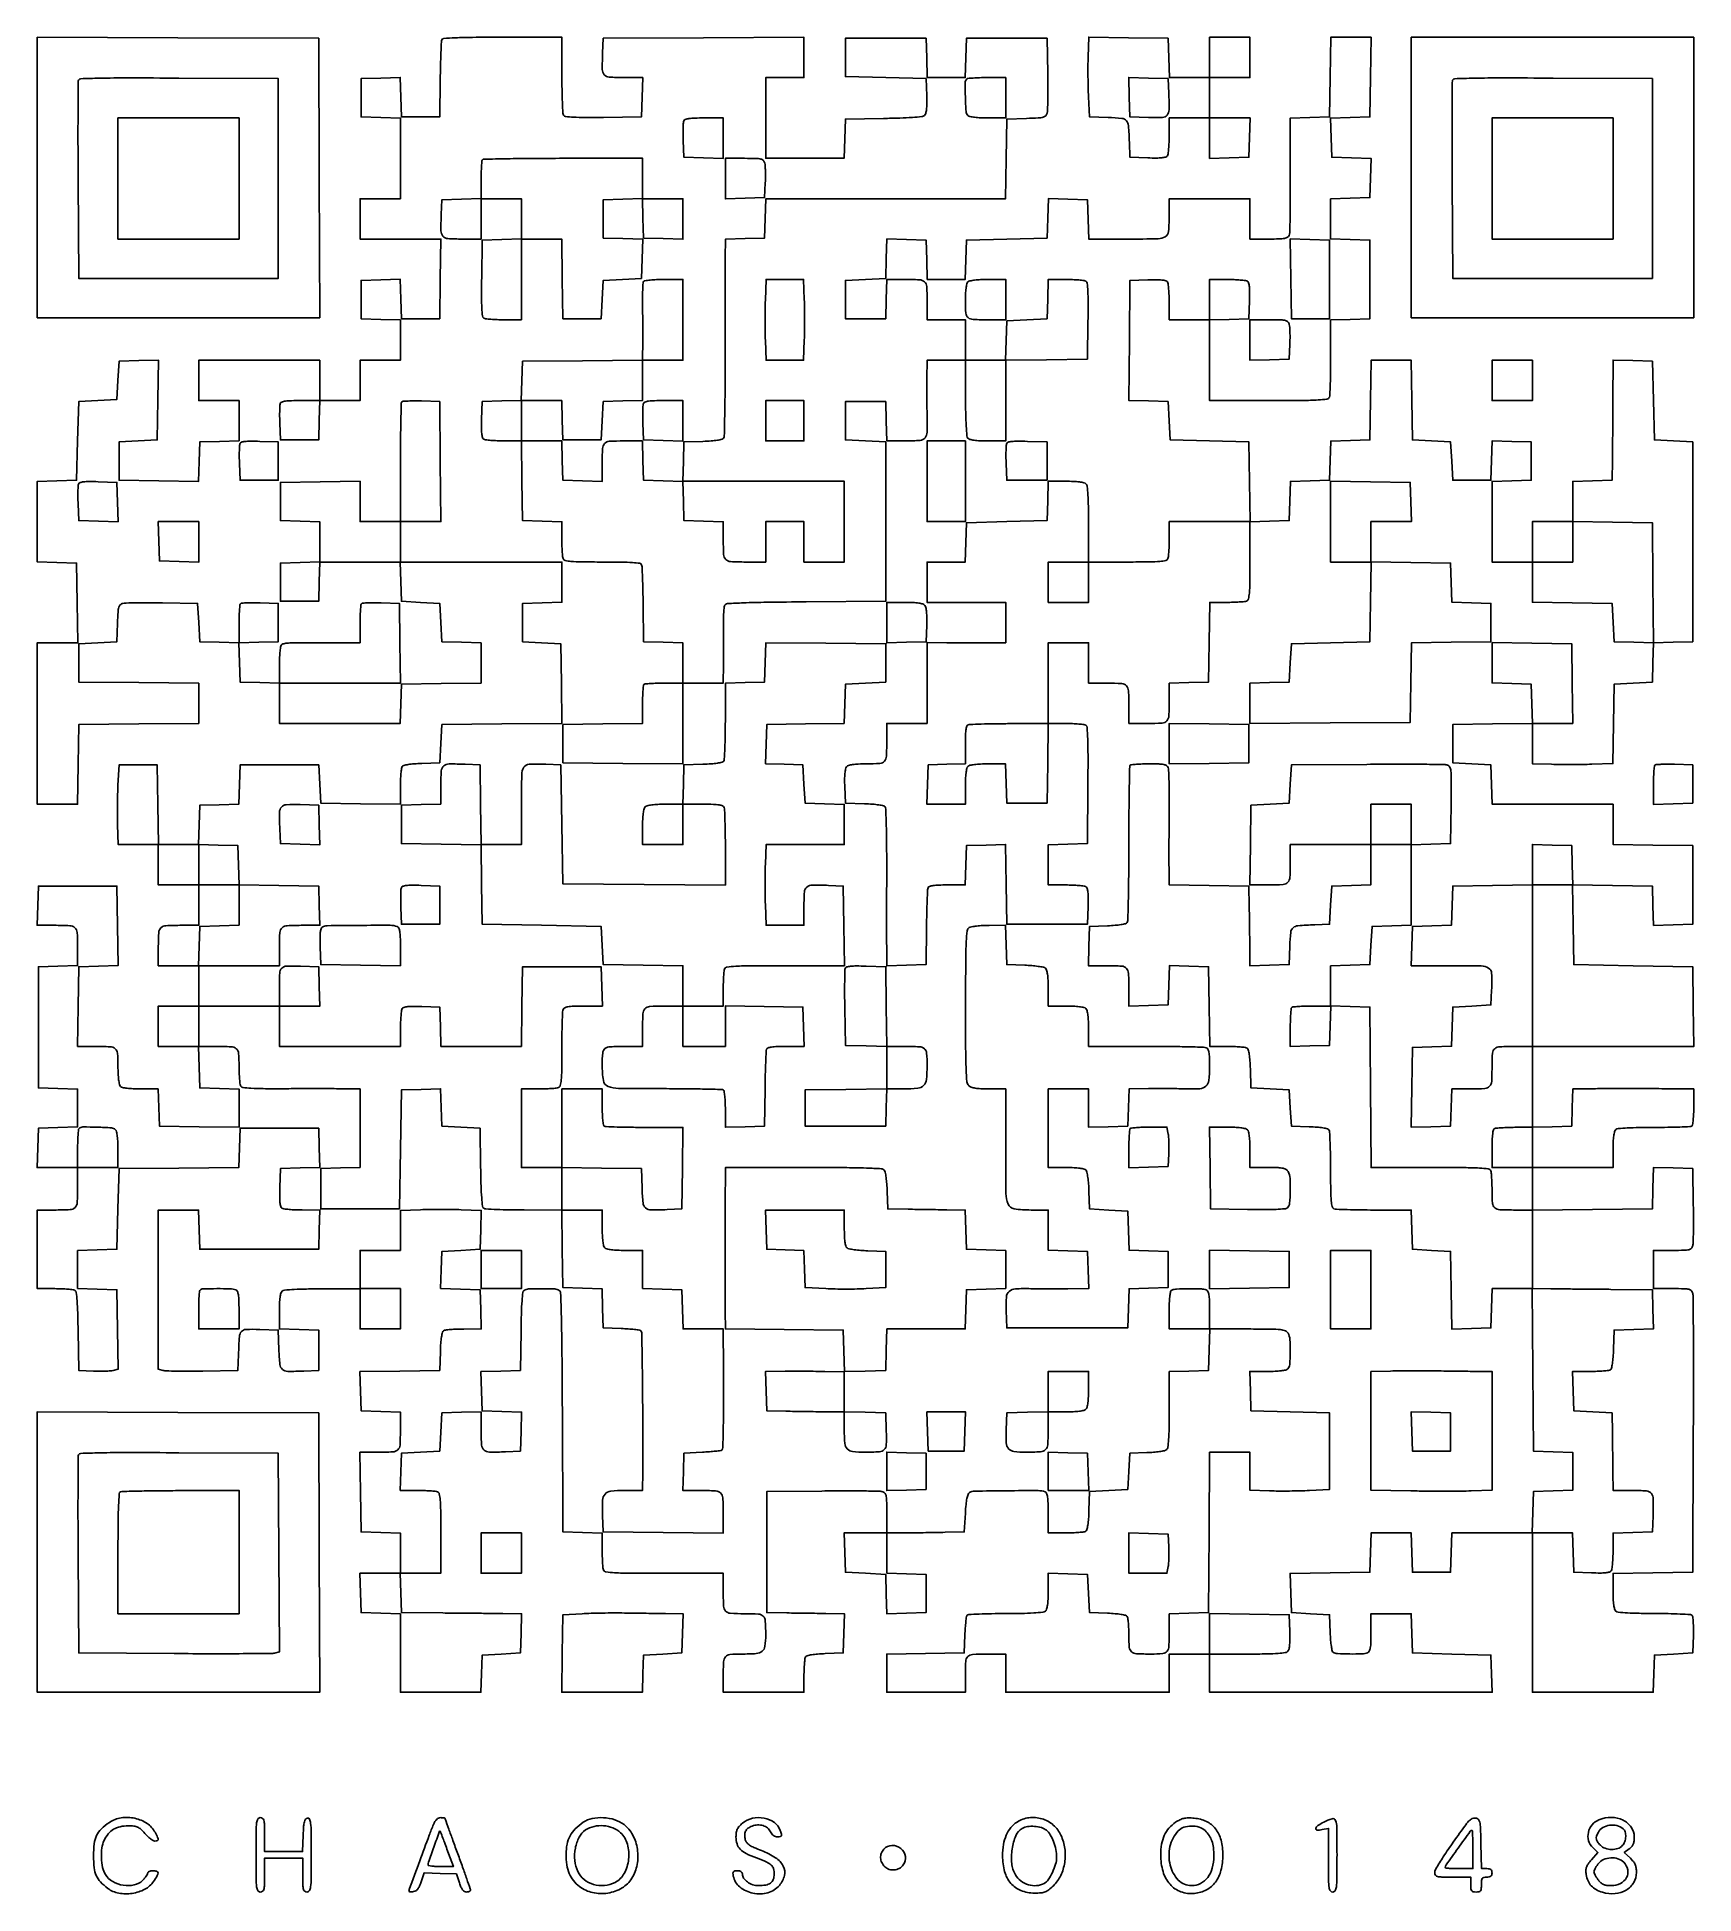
# Model space of a CAD drawing. Extents: x 156 to 936, y 95 to 969.
import ezdxf

# ---------------------------------------------------------------- set-up
doc = ezdxf.new("R2010")
doc.units = 0

msp = doc.modelspace()

# ---------------------------------------------------------------- linework, layer by layer
for points in [[(346.476657, 967.75, 0.077364), (346.28482, 966.796806, 0.001469), (346.075577, 961.726562, 0.003535), (345.890291, 955.796825, 0.002355), (345.758042, 949), (345.5, 931.5), (336.5, 931.5), (327.5, 931.5), (327.211984, 940.787023), (326.923969, 950.074046), (317.711984, 949.787023), (308.5, 949.5), (308.5, 940.5), (308.5, 931.5), (317.75, 931.212474), (327, 930.924948), (327, 911.962474), (327, 893), (317.5, 893), (308, 893), (308, 883.5), (308, 874), (327.022065, 874), (346.044131, 874), (345.772065, 855.25), (345.5, 836.5), (336.5, 836.5), (327.5, 836.5), (327.211984, 845.787023), (326.923969, 855.074046), (317.711984, 854.787023), (308.5, 854.5), (308.5, 845.5), (308.5, 836.5), (317.75, 836.212474), (327, 835.924948), (327, 826.462474), (327, 817), (317.5, 817), (308, 817), (308, 807.5), (308, 798), (298.5, 798), (289, 798), (289, 807.5), (289, 817), (260.5, 817), (232, 817), (232, 807.5), (232, 798), (241.5, 798), (251, 798), (251, 788.537526), (251, 779.075052), (241.75, 778.787526), (232.5, 778.5), (232.212184, 769.228074), (231.924368, 759.956148), (213.212184, 760.228074), (194.5, 760.5), (194.5, 769.5), (194.5, 778.5), (203.5, 779), (212.5, 779.5), (212.772204, 798.28782), (213.044409, 817.075639), (203.772204, 816.78782), (194.5, 816.5), (194, 807.5), (193.5, 798.5), (184.5, 798), (175.5, 797.5), (175, 779), (174.5, 760.5), (165.25, 760.212474), (156, 759.924948), (156, 741), (156, 722.075052), (165.25, 721.787526), (174.5, 721.5), (174.772065, 702.75), (175.044131, 684), (165.522065, 684), (156, 684), (156, 646), (156, 608), (165.477935, 608), (174.955869, 608), (175.227935, 626.75), (175.5, 645.5), (203.75, 645.765573), (232, 646.031147), (232, 655.5), (232, 664.968853), (203.75, 665.234427), (175.5, 665.5), (175.5, 674.5), (175.5, 683.5), (184.5, 684), (193.5, 684.5), (193.788797, 693.240685, -0.005344), (194.019773, 698.520872, -0.052325), (194.372504, 700.721173, -0.142536), (195.064775, 701.858766, -0.127547), (196.288797, 702.5073, -0.052168), (197.813096, 702.705447, -0.002792), (202.697334, 702.800419, -0.004349), (208.518426, 702.83045, -0.003154), (215, 702.766614), (231.5, 702.5), (232, 693.5), (232.5, 684.5), (241.712964, 684.212964), (250.925929, 683.925929), (251.212964, 674.712964), (251.5, 665.5), (260.75, 665.212474), (270, 664.924948), (270, 655.462474), (270, 646), (298.462474, 646), (326.924948, 646), (327.212474, 655.25), (327.5, 664.5), (346.25, 664.772065), (365, 665.044131), (365, 674.484539), (365, 683.924948), (355.75, 684.212474), (346.5, 684.5), (346, 693.5), (345.5, 702.5), (336.5, 703), (327.5, 703.5), (327.212474, 712.75), (326.924948, 722), (364.962474, 722), (403, 722), (403, 712.537526), (403, 703.075052), (393.75, 702.787526), (384.5, 702.5), (384.5, 693.5), (384.5, 684.5), (393.5, 684), (402.5, 683.5), (402.772008, 664.765611), (403.044016, 646.031221), (374.772008, 645.765611), (346.5, 645.5), (346, 636.5), (345.5, 627.5), (337.031844, 627.206033, 0.010674), (333.460658, 627.005667, 0.020911), (330.63313, 626.666992, 0.02067), (328.533237, 626.236162, 0.192561), (327.797157, 625.706033, 0.112747), (327.494361, 624.854448, 0.008694), (327.251296, 622.424353, 0.011557), (327.077071, 619.484266, 0.008556), (327.015313, 616.227935), (327, 607.955869), (308.25, 608.227935), (289.5, 608.5), (289, 617.5), (288.5, 626.5), (270, 626.5), (251.5, 626.5), (251.212964, 617.287036), (250.925929, 608.074071), (241.712964, 607.787036), (232.5, 607.5), (232.212474, 598.25), (231.924948, 589), (222.484539, 589), (213.044131, 589), (212.772065, 607.75), (212.5, 626.5), (203.5, 626.5), (194.5, 626.5), (194, 617, 0.006705), (193.831176, 612.692462, 0.004022), (193.74047, 607.573437, 0.004027), (193.732216, 602.478127, 0.007), (193.81862, 598.25), (194.13724, 589), (203.56862, 589), (213, 589), (213, 579.5), (213, 570), (222.5, 570), (232, 570), (232, 560.5), (232, 551), (224.081787, 551, 0.01141), (216.599988, 550.829247, 0.175208), (214.252746, 549.85745, 0.195511), (213.199638, 547.650479, 0.014768), (213, 540.893011), (213, 532), (222.5, 532), (232, 532), (232, 522.5), (232, 513), (222.5, 513), (213, 513), (213, 503.5), (213, 494), (222.463788, 494), (231.927576, 494), (232.213788, 484.25), (232.5, 474.5), (241.75, 474.212474), (251, 473.924948), (251, 464.940409), (251, 455.955869), (232.25, 456.227935), (213.5, 456.5), (213.211067, 465.25), (212.922134, 474), (204.661067, 474, -0.011162), (201.1518, 474.078348, -0.020382), (198.298426, 474.32263, -0.021133), (196.13795, 474.68998, -0.144676), (195.2, 475.2, -0.144372), (194.690904, 476.134923, -0.021205), (194.323233, 478.283644, -0.02047), (194.078557, 481.117343, -0.0113), (194, 484.593011, 0.017328), (193.785002, 490.794759, 0.202354), (192.713949, 492.910481, 0.166315), (190.346826, 493.837442, 0.010908), (182.896147, 494), (174.955869, 494), (175.227935, 512.75), (175.5, 531.5), (184.771926, 531.787816), (194.043852, 532.075632), (193.771926, 550.787816), (193.5, 569.5), (175, 569.5), (156.5, 569.5), (156.212474, 560.25), (155.924948, 551), (163.880687, 551, -0.011304), (171.389753, 550.830207, -0.174406), (173.742763, 549.861468, -0.196265), (174.79908, 547.659578, -0.014926), (175, 540.930537), (175, 532.075052), (165.75, 531.787526), (156.5, 531.5), (156.5, 503), (156.5, 474.5), (165.75, 474.212474), (175, 473.924948), (175, 465), (175, 456.075052), (165.75, 455.787526), (156.5, 455.5), (156.212474, 446.25), (155.924948, 437), (165.462474, 437), (175, 437), (175, 427.606989, -0.013298), (174.809647, 420.45107, -0.19079), (173.767356, 418.179831, -0.18106), (171.429085, 417.176663, -0.011759), (163.918213, 417), (156, 417), (156, 398.5), (156, 380), (164.25, 379.984687, -0.008719), (167.499351, 379.921988, -0.011731), (170.43689, 379.744962, -0.008919), (172.86414, 379.497773, -0.112125), (173.726647, 379.190103, -0.224357), (174.342971, 378.214502, -0.01105), (174.732937, 374.324934, -0.012194), (175.035521, 368.668275, -0.003561), (175.226647, 359.955416), (175.5, 341.5), (182.479083, 341.199088, 0.008706), (185.319157, 341.126144, 0.009468), (188.081597, 341.155616, 0.00902), (190.443002, 341.268205, 0.045086), (191.751058, 341.473655), (194.04395, 342.049135), (193.771975, 360.774567), (193.5, 379.5), (184.25, 379.787526), (175, 380.075052), (175, 389), (175, 397.924948), (184.25, 398.212474), (193.5, 398.5), (194, 417.5), (194.5, 436.5), (222.712679, 436.76551), (250.925359, 437.03102), (251.212679, 446.26551), (251.5, 455.5), (270, 455.5), (288.5, 455.5), (288.787023, 446.288016), (289.074046, 437.076031), (279.787023, 436.788016), (270.5, 436.5), (270.208654, 427.58457, 0.007874), (270.136581, 423.325344, 0.025891), (270.278743, 420.518036, 0.03736), (270.608404, 418.675579, 0.190691), (271.208654, 417.849883, 0.110589), (272.107413, 417.52683, 0.009469), (274.555128, 417.266784, 0.012148), (277.519159, 417.080958, 0.009118), (280.787526, 417.015313), (289.075052, 417), (288.787526, 407.75), (288.5, 398.5), (260.5, 398.5), (232.5, 398.5), (232.212474, 407.75), (231.924948, 417), (222.462474, 417), (213, 417), (213, 379.519052), (213, 342.038104), (215.25, 341.483537, 0.053901), (216.797256, 341.275019, 0.002978), (221.685938, 341.175744, 0.004581), (227.515656, 341.145502, 0.003332), (234, 341.214485), (250.5, 341.5), (250.75303, 349, -0.008062), (251.174048, 357.439007, -0.161069), (252.131127, 359.798383, -0.21244), (254.224343, 360.802761, -0.015449), (260.778718, 360.788514), (269.5, 360.5), (269.787398, 351.259666, 0.015844), (270.223546, 344.321238, 0.194277), (271.421808, 342.009645, 0.177046), (273.942653, 341.065605, 0.012739), (281.520917, 341.199088), (288.5, 341.5), (288.5, 351), (288.5, 360.5), (279.25, 360.787526), (270, 361.075052), (270, 369.415081, -0.010095), (270.075455, 373.152089, -0.023703), (270.320133, 375.932544, -0.028695), (270.705797, 377.910725, -0.158342), (271.27854, 378.816205, -0.15395), (272.427395, 379.284722, -0.006257), (276.951528, 379.598333, -0.009408), (282.787933, 379.819519, -0.004522), (290.27854, 379.894572), (308, 379.911845), (308, 370.455923), (308, 361), (317.5, 361), (327, 361), (327, 370.5), (327, 380), (317.5, 380), (308, 380), (308, 389), (308, 398), (317.5, 398), (327, 398), (327, 407.40347), (327, 416.806941), (336.5, 417.15347, -0.005759), (340.827245, 417.261426, -0.003372), (346.010643, 417.296051, -0.003372), (351.197484, 417.260735, -0.005725), (355.536232, 417.152236), (365.072464, 416.804471), (364.786232, 407.652236), (364.5, 398.5), (355.5, 398), (346.5, 397.5), (346.211622, 388.788034), (345.923244, 380.076067), (355.211622, 379.788034), (364.5, 379.5), (364.787526, 370.25), (365.075052, 361), (356.787526, 360.984687, 0.008553), (353.525136, 360.922845, 0.011554), (350.579639, 360.748365, 0.00869), (348.145057, 360.504941, 0.112754), (347.292098, 360.201688, 0.195149), (346.75425, 359.447011, 0.020215), (346.326695, 357.262875, 0.020298), (345.991711, 354.292364, 0.009786), (345.792098, 350.467001), (345.5, 341.5), (326.712768, 341.227798), (307.925536, 340.955596), (308.212768, 331.727798), (308.5, 322.5), (317.75, 322.212474), (327, 321.924948), (327, 313.069463, -0.014911), (326.799303, 306.341017, -0.196101), (325.74396, 304.139032, -0.17455), (323.393009, 303.170009, -0.011337), (315.896147, 303), (307.955869, 303), (308.227935, 284.25), (308.5, 265.5), (317.75, 265.212474), (327, 264.924948), (327, 255.462474), (327, 246), (317.462474, 246), (307.924948, 246), (308.212474, 236.75), (308.5, 227.5), (317.75, 227.212474), (327, 226.924948), (327, 208.462474), (327, 190), (345.961067, 190), (364.922134, 190), (365.211067, 198.75), (365.5, 207.5), (374.5, 208), (383.5, 208.5), (383.787526, 217.75), (384.075052, 227), (375.287526, 227.083489, 0.00013), (370.637396, 227.126463, 0.000036), (363.353211, 227.191366, 0.000036), (355.110165, 227.263615, 0.000038), (347, 227.333489), (327.5, 227.5), (327.212474, 236.75), (326.924948, 246), (336.462474, 246), (346, 246), (346, 264.893011, 0.002389), (345.949213, 275.521809, 0.017848), (345.721037, 280.561114, 0.035117), (345.291215, 283.38321, 0.25083), (344.418213, 284.393011, 0.068547), (343.399179, 284.631103, 0.007275), (340.963664, 284.821697, 0.008871), (338.042055, 284.955617, 0.007016), (334.87928, 285), (326.922134, 285), (327.211067, 293.75), (327.5, 302.5), (336.5, 303), (345.5, 303.5), (346, 312.5), (346.5, 321.5), (355.75, 321.787526), (365, 322.075052), (365, 313.056578, 0.016678), (365.226268, 306.275018, 0.201759), (366.370644, 303.993289, 0.177188), (368.877164, 303.058373, 0.012342), (376.520917, 303.199088), (383.5, 303.5), (383.787023, 312.711984), (384.074046, 321.923969), (374.787023, 322.211984), (365.5, 322.5), (365.212977, 331.711984), (364.925954, 340.923969), (374.212977, 341.211984), (383.5, 341.5), (383.773353, 359.955416, -0.003561), (383.964479, 368.668275, -0.012194), (384.267063, 374.324934, -0.01105), (384.657029, 378.214502, -0.224357), (385.273353, 379.190103, -0.13302), (387.356006, 379.837708, -0.009387), (393.506211, 379.949732, -0.0094), (399.655666, 379.830664, -0.132684), (401.741586, 379.180871, -0.247526), (402.434987, 377.968938, -0.002047), (402.776578, 366.697023, -0.004467), (403.057771, 350.415055, -0.000939), (403.241586, 321.946183), (403.5, 265.5), (412.75, 265.212474), (422, 264.924948), (422, 257.044262, 0.007082), (422.044388, 253.910777, 0.008933), (422.178303, 251.013877, 0.007357), (422.368953, 248.59865, 0.068336), (422.606989, 247.581787, 0.273), (423.7558, 246.66906, 0.020733), (427.864913, 246.269618, 0.01238), (435.102837, 246.047441, 0.001482), (451.106989, 246), (479, 246), (479, 238.081787, 0.011337), (479.169516, 230.606774, 0.173918), (480.134562, 228.257297, 0.196524), (482.3277, 227.201771, 0.015117), (489, 227, -0.014129), (495.625256, 226.812748, -0.184867), (497.828636, 225.823177, -0.183853), (498.814208, 223.612818, -0.013947), (499, 216.953396, -0.032734), (498.654295, 211.678617, -0.19518), (497.319706, 209.328152, -0.150857), (494.507285, 208.239189, -0.017493), (487.67273, 208, 0.020074), (482.070467, 207.774991, 0.203735), (480.050891, 206.717784, 0.161458), (479.161541, 204.400254, 0.011567), (479, 197.418213), (479, 190), (498, 190), (517, 190), (517.015313, 197.75, -0.009121), (517.07711, 200.806269, -0.012155), (517.251296, 203.57771, -0.009471), (517.494844, 205.866303, -0.110752), (517.797157, 206.706033, -0.192561), (518.533237, 207.236162, -0.02067), (520.63313, 207.666992, -0.020911), (523.460658, 208.005667, -0.010674), (527.031844, 208.206033), (535.5, 208.5), (535.787526, 217.75), (536.075052, 227), (527.287526, 227.106392, -0.000252), (523.238483, 227.157453, -0.000139), (518.290711, 227.223716, -0.000139), (513.275305, 227.29367, -0.000223), (509, 227.356392), (499.5, 227.5), (499.5, 256), (499.5, 284.5), (525.5, 284.746829, -0.001924), (535.625809, 284.803988, -0.00283), (544.523438, 284.769611, -0.001326), (552.095934, 284.677402, -0.052688), (553.75, 284.477777, -0.12832), (555.008093, 283.821791, -0.154599), (555.677067, 282.675179, -0.051106), (555.949255, 280.40368, -0.004284), (556, 274.480948), (556, 265), (545.962474, 265), (535.924948, 265), (536.212474, 255.75), (536.5, 246.5), (546, 246), (555.5, 245.5), (555.788016, 236.212977), (556.076031, 226.925954), (565.288016, 227.212977), (574.5, 227.5), (574.5, 236.5), (574.5, 245.5), (565.25, 245.787526), (556, 246.075052), (556, 255.537526), (556, 265), (565.25, 265.051866, 0.001265), (569.443617, 265.08599, 0.000758), (574.426562, 265.146698, 0.000758), (579.385751, 265.222157, 0.00132), (583.5, 265.301866), (592.5, 265.5), (593, 274.289338, -0.009035), (593.311547, 278.441356, -0.027189), (593.728452, 281.250629, -0.038745), (594.262756, 283.114741, -0.167034), (594.984138, 283.99306, -0.134708), (597.311856, 284.67344, -0.001791), (612.466947, 284.870256, -0.002441), (627.301922, 284.937327, -0.091768), (630.587966, 284.327871, -0.221179), (631.282383, 283.610354, -0.048164), (631.697996, 281.892949, -0.028457), (631.935847, 279.077666, -0.006847), (632, 274.393011), (632, 265), (640.25, 265.015313, 0.008591), (643.498009, 265.077158, 0.011595), (646.431384, 265.251635, 0.008743), (648.855762, 265.495093, 0.112618), (649.707902, 265.798312, 0.195149), (650.24575, 266.552989, 0.020215), (650.673305, 268.737125, 0.020298), (651.008289, 271.707636, 0.009786), (651.207902, 275.532999), (651.5, 284.5), (660.5, 285), (669.5, 285.5), (670, 294), (670.5, 302.5), (678.452616, 302.795712, 0.011934), (681.592986, 302.987621, 0.0156), (684.450258, 303.320848, 0.013166), (686.789339, 303.731108, 0.123819), (687.702616, 304.168156, 0.188678), (688.359589, 305.356292, 0.015915), (688.71673, 308.904971, 0.013657), (688.939189, 314.305984, 0.003463), (689, 323.084919), (689, 340.924948), (698.25, 341.212474), (707.5, 341.5), (707.786212, 351.25), (708.072424, 361), (726.001028, 361, -0.002155), (736.960232, 360.952766, -0.023261), (741.384548, 360.708594, -0.064996), (743.720129, 360.158147, -0.181488), (744.964816, 359.065741, -0.107088), (745.817478, 356.078409, -0.018612), (745.979465, 350.178425, -0.015314), (745.740238, 344.259859, -0.180517), (744.8, 342.2, -0.145015), (743.858679, 341.688958, -0.021051), (741.684979, 341.321964, -0.020283), (738.809501, 341.078116, -0.01101), (735.262474, 341), (726.924948, 341), (727.212474, 331.75), (727.5, 322.5), (746, 322), (764.5, 321.5), (764.5, 303.5), (764.5, 285.5), (755, 285, -0.006705), (750.692462, 284.831176, -0.004022), (745.573437, 284.74047, -0.004027), (740.478127, 284.732216, -0.007), (736.25, 284.81862), (727, 285.13724), (727, 294.06862), (727, 303), (717.512025, 303), (708.02405, 303), (707.762025, 265.25), (707.5, 227.5), (698.25, 227.212474), (689, 226.924948), (689, 219.044262, -0.010507), (688.845999, 211.716688, -0.155063), (687.974876, 209.328031, -0.209823), (685.976832, 208.237084, -0.021535), (680.474799, 208, -0.011959), (673.563238, 208.165334, -0.164806), (671.264237, 209.068981, -0.200497), (670.214822, 211.11528, -0.01903), (669.984687, 216.856989, 0.009246), (669.922882, 219.87226, 0.012285), (669.748704, 222.609138, 0.009642), (669.505054, 224.868861, 0.110314), (669.202843, 225.706033, 0.192561), (668.466763, 226.236162, 0.02067), (666.36687, 226.666992, 0.020911), (663.539342, 227.005667, 0.010674), (659.968156, 227.206033), (651.5, 227.5), (651, 236.5), (650.5, 245.5), (641.25, 245.787526), (632, 246.075052), (632, 237.659971, -0.009785), (631.924967, 233.826421, -0.024506), (631.678694, 231.039658, -0.031113), (631.283969, 229.085921, -0.15536), (630.688379, 228.156341, -0.152316), (629.501986, 227.668093, -0.00729), (625.172573, 227.349199, -0.010015), (619.478838, 227.127512, -0.004523), (612.008479, 227.053996, 0.004171), (605.29532, 226.992662, 0.006502), (599.514268, 226.816389, 0.00236), (594.567519, 226.577739, 0.185192), (593.864492, 226.264492, 0.161389), (593.545252, 225.628768, 0.007609), (593.230169, 223.221419, 0.011873), (592.963526, 220.305251, 0.008199), (592.794391, 216.994391), (592.5, 208.5), (574.25, 208.227441), (556, 207.954883), (556, 198.977441), (556, 190), (574.5, 190), (593, 190), (593, 197.418213, -0.01257), (593.178205, 204.50542, -0.179949), (594.159562, 206.785965, -0.190034), (596.370658, 207.807402, -0.014293), (603.106989, 208), (612, 208), (612, 199), (612, 190), (650.5, 190), (689, 190), (689, 199), (689, 208), (698.5, 208), (708, 208), (708, 199), (708, 190), (774.538933, 190), (841.077866, 190), (840.788933, 198.75), (840.5, 207.5), (822, 208), (803.5, 208.5), (803.212474, 217.75), (802.924948, 227), (793.462474, 227), (784, 227), (784, 218.106989, -0.00673), (783.937024, 213.428287, -0.034532), (783.688469, 210.845898, -0.06988), (783.217093, 209.346128, -0.192406), (782.418213, 208.606989, -0.084327), (779.827218, 208.086751, -0.010423), (774.045558, 208.034417, -0.008313), (768.183397, 208.201057, -0.131024), (766.293967, 208.797157, -0.192561), (765.763838, 209.533237, -0.02067), (765.333008, 211.63313, -0.020911), (764.994333, 214.460658, -0.010674), (764.793967, 218.031844), (764.5, 226.5), (755.5, 227), (746.5, 227.5), (746.212768, 236.727798), (745.925536, 245.955596), (764.712768, 246.227798), (783.5, 246.5), (783.787526, 255.75), (784.075052, 265), (793.5, 265), (802.924948, 265), (803.212474, 255.75), (803.5, 246.5), (812.5, 246.5), (821.5, 246.5), (821.787526, 255.75), (822.075052, 265), (841.037526, 265), (860, 265), (860, 227.5), (860, 190), (888.461067, 190), (916.922134, 190), (917.211067, 198.75), (917.5, 207.5), (926.5, 208), (935.5, 208.5), (935.792979, 216.907021, 0.010281), (935.839885, 220.193128, 0.014674), (935.735951, 223.108424, 0.010537), (935.52991, 225.49676, 0.171211), (935.187424, 226.212576, 0.182454), (934.388173, 226.573784, 0.003241), (929.600525, 226.847166, 0.007661), (923.956347, 227.046125, 0.004979), (917.429967, 227.111111, -0.004777), (910.294868, 227.179281, -0.009906), (904.729499, 227.395995, -0.006875), (900.430242, 227.708157, -0.152796), (899.285523, 228.178, -0.157712), (898.707951, 229.088633, -0.029204), (898.320385, 231.061396, -0.023875), (898.075369, 233.843104, -0.010029), (898, 237.600379), (898, 245.955869), (916.75, 246.227935), (935.5, 246.5), (935.773353, 311, 0.0008), (935.838997, 335.887072, 0.001267), (935.807077, 357.214063, 0.00027), (935.721383, 375.962205, 0.057926), (935.504301, 377.75, 0.122696), (934.850316, 379.003959, 0.154689), (933.732751, 379.672269, 0.053344), (931.549255, 379.947567, 0.004708), (925.980948, 380), (917, 380), (917, 389), (917, 398), (925.980948, 398, 0.004723), (931.546285, 398.052569, 0.05326), (933.733241, 398.32806, 0.153853), (934.855448, 398.996239, 0.122337), (935.516124, 400.25, 0.054093), (935.724896, 401.805286, 0.002845), (935.823778, 406.832812, 0.00446), (935.854068, 412.824029, 0.003227), (935.785177, 419.5), (935.5, 436.5), (926.286659, 436.787041), (917.073318, 437.074081), (916.786659, 427.287041), (916.5, 417.5), (888.25, 417.234427), (860, 416.968853), (860, 426.984427), (860, 437), (879, 437), (898, 437), (898, 445.377555, -0.009989), (898.0753, 449.146261, -0.023836), (898.3202, 451.93416, -0.029167), (898.707663, 453.910448, -0.15783), (899.285523, 454.822, -0.152615), (900.427684, 455.291266, -0.006939), (904.696615, 455.603715, -0.009969), (910.220215, 455.820614, -0.004828), (917.291124, 455.888889, 0.003431), (923.771027, 455.933358, 0.005239), (929.391783, 456.06942, 0.002047), (934.200439, 456.255964, 0.128375), (935.005601, 456.503461, 0.218923), (935.399149, 457.096126, 0.01144), (935.707895, 459.417042, 0.016347), (935.927867, 462.280057, 0.010998), (936, 465.559017), (936, 474), (927.75, 474.065134, 0.000915), (916.80417, 474.13153, 0.000876), (905.700205, 474.159117, 0.000915), (895.577626, 474.148001, 0.001977), (887.788933, 474.094396), (879.077866, 474), (878.788933, 465.25), (878.5, 456.5), (869.25, 456.212474), (860, 455.924948), (860, 474.962474), (860, 494), (898.022065, 494), (936.044131, 494), (935.772065, 512.75), (935.5, 531.5), (907.5, 532), (879.5, 532.5), (879.227853, 551.272147), (878.955707, 570.044293), (897.727853, 569.772147), (916.5, 569.5), (916.788016, 560.212977), (917.076031, 550.925954), (926.288016, 551.212977), (935.5, 551.5), (935.5, 570), (935.5, 588.5), (916.75, 588.772065), (898, 589.044131), (898, 598.522065), (898, 608), (869.537526, 608), (841.075052, 608), (840.787526, 617.25), (840.5, 626.5), (831.5, 627), (822.5, 627.5), (822.5, 636.5), (822.5, 645.5), (841.25, 645.772065), (860, 646.044131), (860, 636.559591), (860, 627.075052), (869.075991, 626.787526, 0.005354), (873.264137, 626.699727, 0.002937), (878.394677, 626.677269, 0.002927), (883.603656, 626.715565, 0.004672), (888.054168, 626.815944), (897.956354, 627.131889), (898.228177, 645.815944), (898.5, 664.5), (907.5, 665), (916.5, 665.5), (916.787036, 674.712964), (917.074071, 683.925929), (926.287036, 684.212964), (935.5, 684.5), (935.5, 731.5), (935.5, 778.5), (926.5, 779), (917.5, 779.5), (917, 798), (916.5, 816.5), (907.25, 816.787526), (898, 817.075052), (897.920976, 798.287526, -0.000609), (897.878178, 790.397897, -0.000549), (897.814941, 782.228211, -0.000549), (897.742156, 774.903415, -0.00174), (897.670976, 770), (897.5, 760.5), (888.25, 760.212474), (879, 759.924948), (879, 750.462474), (879, 741), (869.5, 741), (860, 741), (860, 731.5), (860, 722), (850.5, 722), (841, 722), (841, 740.962474), (841, 759.924948), (850.25, 760.212474), (859.5, 760.5), (859.5, 769.5), (859.5, 778.5), (850.288016, 778.787023), (841.076031, 779.074046), (840.788016, 769.787023), (840.5, 760.5), (831.5, 760.5), (822.5, 760.5), (822, 769.5), (821.5, 778.5), (812.5, 779), (803.5, 779.5), (803.227935, 798.25), (802.955869, 817), (793.5, 817), (784.044131, 817), (783.772065, 798.25), (783.5, 779.5), (774.287036, 779.212964), (765.074071, 778.925929), (764.787036, 769.712964), (764.5, 760.5), (755.287036, 760.212964), (746.074071, 759.925929), (745.787036, 750.712964), (745.5, 741.5), (736.272202, 741.212768), (727.044404, 740.925536), (726.772202, 759.712768), (726.5, 778.5), (708, 779), (689.5, 779.5), (689, 788.5), (688.5, 797.5), (679.234491, 797.787731), (669.968982, 798.075462), (670.234491, 826.287731), (670.5, 854.5), (678.914347, 854.793098, -0.008519), (682.914541, 854.864234, -0.027159), (685.5815, 854.721251, -0.039341), (687.340297, 854.389362, -0.187221), (688.149034, 853.793098, -0.110402), (688.472467, 852.894283, -0.00954), (688.732898, 850.45641, -0.012203), (688.918959, 847.504112, -0.00917), (688.984687, 844.25), (689, 836), (698.5, 836), (708, 836), (708, 817), (708, 798), (735.893011, 798, 0.001482), (751.897163, 798.047441, 0.01238), (759.135087, 798.269618, 0.020733), (763.2442, 798.66906, 0.273), (764.393011, 799.581787, 0.081377), (764.63576, 800.755113, 0.002404), (764.821697, 805.804502, 0.004749), (764.95595, 811.769836, 0.003251), (765, 818.544262), (765, 835.924948), (774.25, 836.212474), (783.5, 836.5), (783.5, 855), (783.5, 873.5), (774.25, 873.787526), (765, 874.075052), (765, 883.5), (765, 892.924948), (774.25, 893.212474), (783.5, 893.5), (783.787023, 902.711984), (784.074046, 911.923969), (774.787023, 912.211984), (765.5, 912.5), (765.212977, 921.711984), (764.925954, 930.923969), (774.212977, 931.211984), (783.5, 931.5), (783.772065, 950.25), (784.044131, 969), (774.544131, 969), (765.044131, 969), (764.772065, 950.25), (764.5, 931.5), (755.25, 931.212474), (746, 930.924948), (745.919324, 921.712474, 0.002122), (745.898044, 916.997829, 0.000699), (745.90586, 910.065539, 0.000696), (745.935984, 902.375556, 0.000789), (745.986779, 895, -0.003663), (745.994552, 888.167947, -0.005286), (745.893279, 882.126562, -0.002874), (745.724657, 877.031288, -0.082442), (745.460466, 875.75, -0.168616), (744.692597, 874.841942, -0.088694), (743.291859, 874.318156, -0.039035), (740.801026, 874.060987, -0.006213), (735.893011, 874), (727, 874), (727, 883.5), (727, 893), (708, 893), (689, 893), (688.986345, 885.75, -0.018009), (688.675821, 877.560158, -0.243673), (687.154357, 875.089372, -0.131741), (683.772421, 874.121095, -0.004219), (669.420894, 874), (651.075052, 874), (650.787526, 883.25), (650.5, 892.5), (641.288016, 892.787023), (632.076031, 893.074046), (631.788016, 883.787023), (631.5, 874.5), (612.5, 874), (593.5, 873.5), (593.212474, 864.25), (592.924948, 855), (584, 855), (575.075052, 855), (574.787526, 864.25), (574.5, 873.5), (565.288016, 873.787023), (556.076031, 874.074046), (555.788016, 864.787023), (555.5, 855.5), (546, 855), (536.5, 854.5), (536.5, 845.5), (536.5, 836.5), (546, 836.5), (555.5, 836.5), (555.787526, 845.75), (556.075052, 855), (563.955738, 855, -0.011491), (571.407908, 854.828717, -0.175559), (573.750156, 853.856224, -0.19511), (574.800898, 851.649006, -0.014732), (575, 844.893011), (575, 836), (584, 836), (593, 836), (593, 826.5), (593, 817), (584, 817), (575, 817), (574.899916, 808.25, 0.002528), (574.87474, 804.304784, 0.001557), (574.883052, 799.66145, 0.001561), (574.919907, 795.070313, 0.002797), (574.983051, 791.299617, -0.010857), (574.988201, 783.063317, -0.167074), (574.023263, 780.437634, -0.206864), (571.723822, 779.241823, -0.017897), (564.970138, 779), (556.075052, 779), (555.787526, 788.25), (555.5, 797.5), (546, 797.5), (536.5, 797.5), (536.5, 788.5), (536.5, 779.5), (546, 779), (555.5, 778.5), (555.5, 741), (555.5, 703.5), (518.051372, 703.23763, 0.001502), (499.491485, 703.05183, 0.006536), (488.497209, 702.764962, 0.004102), (480.945972, 702.407053, 0.234151), (479.764722, 701.73763, 0.123904), (479.441246, 700.847742, 0.008963), (479.219515, 698.219804, 0.012118), (479.085737, 695.037561, 0.008856), (479.085494, 691.5, -0.002435), (479.137607, 687.420176, -0.00146), (479.161763, 682.573437, -0.001461), (479.157626, 677.750441, -0.002545), (479.122144, 673.75), (479, 665), (469.5, 665), (460, 665), (460, 674.462474), (460, 683.924948), (450.75, 684.212474), (441.5, 684.5), (441.2739, 701.966527, 0.00254), (441.151571, 708.752865, 0.003801), (440.96954, 714.679282, 0.001624), (440.759161, 719.738951, 0.080575), (440.555284, 720.716527, 0.274318), (439.715417, 721.380448, 0.015972), (436.330889, 721.725229, 0.014171), (431.066692, 721.94243, 0.003224), (422.138374, 722, -0.002555), (412.087531, 722.051355, -0.018735), (407.285197, 722.280528, -0.037403), (404.59721, 722.714099, -0.247287), (403.606989, 723.581787, -0.068336), (403.368953, 724.59865, -0.007357), (403.178303, 727.013877, -0.008933), (403.044388, 729.910777, -0.007082), (403, 733.044262), (403, 740.924948), (393.75, 741.212474), (384.5, 741.5), (384.227935, 760.25), (383.955869, 779), (393.440409, 779), (402.924948, 779), (403.212474, 769.75), (403.5, 760.5), (412.75, 760.212474), (422, 759.924948), (422, 767.880687, -0.011304), (422.169793, 775.389753, -0.174406), (423.138532, 777.742763, -0.196265), (425.340422, 778.79908, -0.014926), (432.069463, 779), (440.924948, 779), (441.212474, 769.75), (441.5, 760.5), (450.712964, 760.212964), (459.925929, 759.925929), (460.212964, 750.712964), (460.5, 741.5), (469.75, 741.212474), (479, 740.924948), (479, 733.044262, 0.011843), (479.177219, 725.563142, 0.181411), (480.181087, 723.229778, 0.190384), (482.452643, 722.189848, 0.013266), (489.606989, 722), (499, 722), (499, 731.5), (499, 741), (508, 741), (517, 741), (517, 731.5), (517, 722), (526.5, 722), (536, 722), (536, 741), (536, 760), (497.962474, 760), (459.924948, 760), (460.212474, 769.25), (460.5, 778.5), (469.467001, 778.792098, 0.009775), (473.293828, 778.991704, 0.020327), (476.26282, 779.326562, 0.020264), (478.444388, 779.754002, 0.195801), (479.19698, 780.292098, 0.136406), (479.506529, 781.321024, 0.000688), (479.720318, 792.160804, 0.003031), (479.872344, 804.537743, 0.001907), (479.907138, 819, -0.000208), (479.892245, 833.996804, -0.000253), (479.891231, 848.043664, -0.000212), (479.901364, 859.862132, -0.00177), (479.927159, 865.212474), (480, 873.924948), (489.25, 874.212474), (498.5, 874.5), (498.787526, 883.75), (499.075052, 893), (555.515461, 893), (611.955869, 893), (612.227935, 911.75), (612.5, 930.5), (621.740334, 930.787398, 0.00489), (627.361414, 931.017269, 0.049911), (629.664351, 931.366243, 0.13999), (630.84946, 932.057919, 0.131433), (631.52585, 933.287398, 0.054074), (631.730855, 934.813387, 0.002906), (631.827014, 939.696923, 0.004518), (631.855189, 945.518327, 0.003277), (631.785515, 952), (631.5, 968.5), (612.5, 968.5), (593.5, 968.5), (593.212474, 959.25), (592.924948, 950), (584, 950), (575.075052, 950), (574.787526, 959.25), (574.5, 968.5), (555.5, 968.5), (536.5, 968.5), (536.5, 959.5), (536.5, 950.5), (555.5, 950), (574.5, 949.5), (574.787955, 941.403945, -0.009179), (574.854987, 937.505848, -0.028683), (574.701645, 934.888226, -0.042759), (574.343442, 933.133146, -0.148905), (573.714159, 932.177736, -0.148709), (572.478879, 931.659149, -0.007389), (568.043584, 931.270344, -0.009943), (562.178124, 930.960504, -0.004405), (554.426204, 930.773792), (536.5, 930.5), (536.212474, 921.25), (535.924948, 912), (517.462474, 912), (499, 912), (499, 931), (499, 950), (508, 950), (517, 950), (517, 959.509792), (517, 969.019583), (469.75, 968.759792), (422.5, 968.5), (422.199088, 961.520917, 0.012342), (422.058373, 953.877164, 0.177188), (422.993289, 951.370644, 0.201759), (425.275018, 950.226268, 0.016678), (432.056578, 950), (441.075052, 950), (440.787526, 940.75), (440.5, 931.5), (422.546696, 931.269936, -0.003387), (413.80929, 931.21716, -0.013149), (408.398754, 931.363442, -0.01367), (404.801929, 931.65421, -0.228051), (403.812009, 932.269936, -0.128943), (403.49796, 933.252168, -0.002759), (403.255659, 938.352731, -0.006171), (403.077778, 944.358769, -0.004101), (403.015313, 951.25), (403, 969), (374.968615, 969, 0.001957), (360.924917, 968.945024, 0.009004), (352.787886, 968.734744, 0.007053), (347.367767, 968.420301, 0.294529)], [(650.819132, 959.771811, 0.006985), (650.732539, 955.535251, 0.004026), (650.74062, 950.43297, 0.004021), (650.831208, 945.309047, 0.006716), (651, 941), (651.5, 931.5), (660.240685, 931.211203, -0.014923), (666.746161, 930.801646, -0.195196), (668.850964, 929.710509, -0.159803), (669.81473, 927.366323, -0.009206), (670.245668, 919.5), (670.5, 912.5), (678.914347, 912.206902, 0.008519), (682.914541, 912.135766, 0.027159), (685.5815, 912.278749, 0.039341), (687.340297, 912.610638, 0.187221), (688.149034, 913.206902, 0.110402), (688.472467, 914.105717, 0.00954), (688.732898, 916.54359, 0.012203), (688.918959, 919.495888, 0.00917), (688.984687, 922.75), (689, 931), (698.5, 931), (708, 931), (708, 921.462474), (708, 911.924948), (717.25, 912.212474), (726.5, 912.5), (726.787526, 921.75), (727.075052, 931), (717.537526, 931), (708, 931), (708, 940.5), (708, 950), (717.5, 950), (727, 950), (727, 959.5), (727, 969), (717.5, 969), (708, 969), (708, 959.5), (708, 950), (698.537526, 950), (689.075052, 950), (688.787526, 959.25), (688.5, 968.5), (669.819132, 968.771811), (651.138264, 969.043622)], [(269.5, 902.5), (269.5, 855.5), (222.5, 855.5), (175.5, 855.5), (175.239372, 901.5, -0.000997), (175.174287, 919.225103, -0.001596), (175.197198, 934.357597, -0.000282), (175.267665, 947.72814, -0.090314), (175.461789, 948.759906, -0.301449), (176.45055, 949.464468, -0.003096), (185.402033, 949.70934, -0.005599), (198.68089, 949.841585, -0.001079), (222.722417, 949.759906), (269.5, 949.5)], [(612, 940.5), (612, 931), (603.7, 931, -0.011084), (600.171507, 931.07823, -0.020332), (597.306878, 931.322289, -0.021091), (595.139671, 931.689458, -0.144849), (594.2, 932.2, -0.181061), (593.346542, 934.07497, -0.00945), (593.010122, 940.795405, -0.009016), (592.921758, 947.54747, -0.197627), (593.666667, 949.333333, -0.174709), (594.23216, 949.599192, -0.005871), (596.732292, 949.804167, -0.010477), (599.733476, 949.951666, -0.007039), (603.166667, 950), (612, 950)], [(688.800912, 942.520917, -0.011928), (688.949111, 934.817355, -0.176334), (688.027485, 932.321246, -0.210428), (685.784833, 931.229016, -0.017872), (679.221282, 931.211486), (670.5, 931.5), (670.211971, 940.788029), (669.923942, 950.076058), (679.211971, 949.788029), (688.5, 949.5)], [(916.5, 902.5), (916.5, 855.5), (869.5, 855.5), (822.5, 855.5), (822.239372, 901.5, -0.000997), (822.174287, 919.225103, -0.001596), (822.197198, 934.357597, -0.000282), (822.267665, 947.72814, -0.090314), (822.461789, 948.759906, -0.301449), (823.45055, 949.464468, -0.003096), (832.402033, 949.70934, -0.005599), (845.68089, 949.841585, -0.001079), (869.722417, 949.759906), (916.5, 949.5)], [(479, 921.462474), (479, 911.924948), (469.75, 912.212474), (460.5, 912.5), (460.205027, 920.411609, -0.006569), (460.129541, 923.539392, -0.008656), (460.147568, 926.392336, -0.006579), (460.235027, 928.7687, -0.079281), (460.423642, 929.661609, -0.228749), (461.106941, 930.304101, -0.041413), (462.854544, 930.698735, -0.027242), (465.620517, 930.933967, -0.007593), (469.968615, 931), (479, 931)], [(441, 902.5), (441, 893), (450.5, 893), (460, 893), (460, 883.462474), (460, 873.924948), (450.75, 874.212474), (441.5, 874.5), (441.211984, 883.787023), (440.923969, 893.074046), (431.711984, 892.787023), (422.5, 892.5), (422.5, 883.5), (422.5, 874.5), (431.787023, 874.211984), (441.074046, 873.923969), (440.787023, 864.711984), (440.5, 855.5), (431.5, 855), (422.5, 854.5), (422, 845.5), (421.5, 836.5), (412.5, 836.5), (403.5, 836.5), (403.227935, 855.25), (402.955869, 874), (393.477935, 874), (384, 874), (384, 855), (384, 836), (375.75, 836.015313, -0.008857), (372.499195, 836.078937, -0.011876), (369.557144, 836.258725, -0.00911), (367.12672, 836.509959, -0.111594), (366.253044, 836.822448, -0.227096), (365.625285, 837.827267, -0.01462), (365.332656, 841.363473, -0.013443), (365.19043, 846.740947, -0.00333), (365.253044, 855.557135), (365.5, 873.5), (374.75, 873.787526), (384, 874.075052), (384, 883.537526), (384, 893), (374.5, 893), (365, 893), (365, 883.5), (365, 874), (356.019052, 874, -0.01682), (349.267676, 874.227183, -0.202101), (346.990719, 875.372662, -0.176722), (346.058134, 877.88044, -0.012322), (346.199088, 885.520917), (346.5, 892.5), (355.75, 892.787526), (365, 893.075052), (365, 901.870859, -0.007069), (365.048335, 905.289663, -0.010516), (365.195833, 908.278732, -0.005912), (365.400837, 910.768224, -0.174595), (365.666667, 911.333333, -0.193922), (366.306701, 911.605679, -0.000419), (377.104167, 911.804167, -0.002714), (389.305602, 911.951986, -0.001672), (403.666667, 912), (441, 912)], [(498.53186, 909.729083, -0.045288), (498.735265, 908.430652, -0.00895), (498.846004, 906.075142, -0.009416), (498.874264, 903.317546, -0.008627), (498.800912, 900.479083), (498.5, 893.5), (489.25, 893.212474), (480, 892.924948), (480, 902.462474), (480, 912), (488.980948, 912, -0.004705), (494.561989, 911.94748, -0.053705), (496.743052, 911.670919, -0.154872), (497.864468, 910.997584, -0.119781)], [(460, 836), (460, 817), (450.5, 817), (441, 817), (441, 807.537526), (441, 798.075052), (431.75, 797.787526), (422.5, 797.5), (422, 788.5), (421.5, 779.5), (412.5, 779.5), (403.5, 779.5), (403.212474, 788.75), (402.924948, 798), (393.462474, 798), (384, 798), (384, 788.5), (384, 779), (375.75, 779.015313, -0.00917), (372.495888, 779.081041, -0.012203), (369.54359, 779.267102, -0.00954), (367.105717, 779.527533, -0.110402), (366.206902, 779.850966, -0.187221), (365.610638, 780.659703, -0.039341), (365.278749, 782.4185, -0.027159), (365.135766, 785.085459, -0.008519), (365.206902, 789.085653), (365.5, 797.5), (374.712964, 797.787036), (383.925929, 798.074071), (384.212964, 807.287036), (384.5, 816.5), (412.75, 816.765573), (441, 817.031147), (441.066053, 826.265573, 0.001629), (441.082295, 830.435726, 0.000995), (441.075631, 835.357162, 0.000998), (441.049598, 840.232419, 0.001773), (441.005905, 844.24817, -0.006728), (441.00259, 847.672444, -0.009507), (441.098655, 850.720853, -0.006146), (441.258218, 853.257969, -0.120193), (441.498869, 853.99817, -0.221138), (442.102305, 854.395206, -0.010567), (444.562568, 854.705712, -0.015642), (447.588038, 854.927361, -0.010463), (451.059017, 855), (460, 855)], [(498.843707, 845.25, 0.005283), (498.735031, 840.846037, 0.003227), (498.695249, 835.646875, 0.003234), (498.722408, 830.495207, 0.005736), (498.820969, 826.25), (499.141938, 817), (508.002349, 817), (516.86276, 817), (517.18138, 826.5, 0.005281), (517.280715, 830.82474, 0.003101), (517.312811, 836, 0.003101), (517.280715, 841.17526, 0.005281), (517.18138, 845.5), (516.86276, 855), (508.025087, 855), (499.187415, 855)], [(612, 845.5), (612, 836), (604.081787, 836, -0.01065), (596.689481, 836.157481, -0.159949), (594.309746, 837.052708, -0.206765), (593.227098, 839.102218, -0.019554), (593, 844.906989, -0.012415), (593.08019, 848.136184, -0.021121), (593.327993, 850.825282, -0.021703), (593.698102, 852.888147, -0.142062), (594.2, 853.8, -0.144849), (595.139671, 854.310542, -0.021091), (597.306878, 854.677711, -0.020332), (600.171507, 854.92177, -0.011084), (603.7, 855), (612, 855)], [(649.746956, 854.177552, -0.227096), (650.374715, 853.172733, -0.01462), (650.667344, 849.636527, -0.013443), (650.80957, 844.259053, -0.00333), (650.746956, 835.442865), (650.5, 817.5), (631.25, 817.228407), (612, 816.956814), (612, 797.978407), (612, 779), (603.622445, 779, -0.010027), (599.866063, 779.075338, -0.023637), (597.075054, 779.319819, -0.028632), (595.090833, 779.705309, -0.158543), (594.183795, 780.27854, -0.15395), (593.715278, 781.427395, -0.006257), (593.401667, 785.951528, -0.009408), (593.180481, 791.787933, -0.004522), (593.105428, 799.27854), (593.088155, 817), (602.506551, 817), (611.924948, 817), (612.212474, 826.25), (612.5, 835.5), (622, 836), (631.5, 836.5), (631.787526, 845.75), (632.075052, 855), (640.287526, 854.984687, -0.008897), (643.523951, 854.92106, -0.011918), (646.453879, 854.741275, -0.009165), (648.874138, 854.490006, -0.111454)], [(725.793098, 854.149034, -0.187221), (726.389362, 853.340297, -0.039341), (726.721251, 851.5815, -0.027159), (726.864234, 848.914541, -0.008519), (726.793098, 844.914347), (726.5, 836.5), (717.25, 836.212474), (708, 835.924948), (708, 845.462474), (708, 855), (716.25, 854.984687, -0.00917), (719.504112, 854.918959, -0.012203), (722.45641, 854.732898, -0.00954), (724.894283, 854.472467, -0.110402)], [(745.53186, 833.729083, -0.045288), (745.735265, 832.430652, -0.00895), (745.846004, 830.075142, -0.009416), (745.874264, 827.317546, -0.008627), (745.800912, 824.479083), (745.5, 817.5), (736.25, 817.212474), (727, 816.924948), (727, 826.462474), (727, 836), (735.980948, 836, -0.004705), (741.561989, 835.94748, -0.053705), (743.743052, 835.670919, -0.154872), (744.864468, 834.997584, -0.119781)], [(288.787526, 788.75), (288.5, 779.5), (279.5, 779.5), (270.5, 779.5), (270.205027, 787.411609, -0.006569), (270.129541, 790.539392, -0.008656), (270.147568, 793.392336, -0.006579), (270.235027, 795.7687, -0.079281), (270.423642, 796.661609, -0.22904), (271.108114, 797.304492, -0.041271), (272.861635, 797.698947, -0.027152), (275.637843, 797.934049, -0.007548), (280.006141, 798), (289.075052, 798)], [(345.765573, 769.25), (346.031147, 741), (336.515573, 741), (327, 741), (327, 731.5), (327, 722), (308.037526, 722), (289.075052, 722), (288.787526, 712.75), (288.5, 703.5), (279.5, 703.5), (270.5, 703.5), (270.5, 712.5), (270.5, 721.5), (279.75, 721.787526), (289, 722.075052), (289, 731.5), (289, 740.924948), (279.75, 741.212474), (270.5, 741.5), (270.5, 750.5), (270.5, 759.5), (289.25, 759.772065), (308, 760.044131), (308, 750.522065), (308, 741), (317.5, 741), (327, 741), (327, 768.833333, -0.002362), (327.050651, 779.554139, -0.003792), (327.206402, 788.697027, -0.000816), (327.416662, 796.705227, -0.191676), (327.702644, 797.369311, -0.179987), (328.290922, 797.638564, -0.007016), (330.709672, 797.781547, -0.011703), (333.626528, 797.84459, -0.007913), (336.952644, 797.785977), (345.5, 797.5)], [(460, 788.462474), (460, 778.924948), (450.75, 779.212474), (441.5, 779.5), (441.205027, 787.411609, -0.006569), (441.129541, 790.539392, -0.008656), (441.147568, 793.392336, -0.006579), (441.235027, 795.7687, -0.079281), (441.423642, 796.661609, -0.228749), (442.106941, 797.304101, -0.041413), (443.854544, 797.698735, -0.027242), (446.620517, 797.933967, -0.007593), (450.968615, 798), (460, 798)], [(269.5, 769.5), (269.5, 760.5), (260.5, 760.5), (251.5, 760.5), (251.205027, 768.411609, -0.006757), (251.130652, 771.542211, -0.008847), (251.151984, 774.403842, -0.006825), (251.2445, 776.787219, -0.078651), (251.438673, 777.700781, -0.222283), (252.127059, 778.364206, -0.05328), (253.715903, 778.724548, -0.030281), (256.338027, 778.871594, -0.007113), (260.733647, 778.789171), (269.5, 778.5)], [(631.5, 769.5), (631.5, 760.5), (622, 760.5), (612.5, 760.5), (612.205027, 768.411609, -0.00675), (612.130612, 771.542108, -0.00884), (612.151823, 774.403425, -0.006817), (612.244157, 776.786543, -0.078674), (612.438128, 777.699359, -0.226742), (613.142535, 778.366783, -0.050502), (614.808733, 778.724677, -0.028831), (617.565901, 778.870994, -0.006604), (622.233101, 778.787749), (631.5, 778.5)], [(193.788029, 750.211971), (194.076058, 740.923942), (184.788029, 741.211971), (175.5, 741.5), (175.205027, 749.411609, -0.006757), (175.130652, 752.542211, -0.008847), (175.151984, 755.403842, -0.006825), (175.2445, 757.787219, -0.078651), (175.438673, 758.700781, -0.222283), (176.127059, 759.364206, -0.05328), (177.715903, 759.724548, -0.030281), (180.338027, 759.871594, -0.007113), (184.733647, 759.789171), (193.5, 759.5)], [(649.8, 758.8, -0.17093), (650.380286, 757.588868, -0.011288), (650.716292, 753.675375, -0.011908), (650.936048, 748.080768, -0.003861), (651, 739.8), (651, 722), (669.393011, 722, 0.002472), (679.723448, 722.051073, 0.018295), (684.640441, 722.27975, 0.036273), (687.393178, 722.711497, 0.24904), (688.393011, 723.581787, 0.06844), (688.631074, 724.599719, 0.007317), (688.821697, 727.0249, 0.008902), (688.955615, 729.933927, 0.00705), (689, 733.081787), (689, 741), (708, 741), (727, 741), (727, 722.606989, -0.002472), (726.948927, 712.276552, -0.018295), (726.72025, 707.359559, -0.036273), (726.288503, 704.606822, -0.24904), (725.418213, 703.606989, -0.068379), (724.400909, 703.368942, -0.007341), (721.981582, 703.178303, -0.00892), (719.079686, 703.044387, -0.007069), (715.940278, 703), (708.044131, 703), (707.772065, 684.25), (707.5, 665.5), (698.25, 665.212474), (689, 664.924948), (689, 657.044262, -0.011491), (688.828717, 649.592092, -0.175559), (687.856224, 647.249844, -0.19511), (685.649006, 646.199102, -0.014732), (678.893011, 646), (670, 646), (670, 653.918213, 0.01141), (669.829247, 661.400012, 0.175208), (668.85745, 663.747254, 0.195511), (666.650479, 664.800362, 0.014768), (659.893011, 665), (651, 665), (651, 674.5), (651, 684), (641.5, 684), (632, 684), (632, 665), (632, 646), (640.25, 645.984687, -0.008615), (643.498254, 645.922687, -0.01162), (646.432387, 645.747745, -0.008775), (648.857284, 645.503608, -0.112528), (649.711317, 645.199578, -0.240141), (650.341796, 644.131675, -0.006641), (650.611622, 638.593774, -0.00868), (650.758578, 630.450207, -0.002095), (650.711317, 616.96489), (650.5, 589.5), (641.25, 589.212474), (632, 588.924948), (632, 579.462474), (632, 570), (640.25, 569.984687, -0.00917), (643.504112, 569.918959, -0.012203), (646.45641, 569.732898, -0.00954), (648.894283, 569.472467, -0.110402), (649.793098, 569.149034, -0.187221), (650.389362, 568.340297, -0.039341), (650.721251, 566.5815, -0.027159), (650.864234, 563.914541, -0.008519), (650.793098, 559.914347), (650.5, 551.5), (631.5, 551.5), (612.5, 551.5), (612.227798, 570.287232), (611.955596, 589.074464), (602.727798, 588.787232), (593.5, 588.5), (593.212474, 579.25), (592.924948, 570), (584.431089, 570, 0.008594), (580.47296, 569.931966, 0.026879), (577.821639, 569.697727, 0.03742), (576.091931, 569.316975, 0.232276), (575.444716, 568.716527, 0.080575), (575.240839, 567.738951, 0.001624), (575.03046, 562.679282, 0.003801), (574.848429, 556.752865, 0.00254), (574.7261, 549.966527), (574.5, 532.5), (565.25, 532.212474), (556, 531.924948), (555.956397, 541.212474, -0.001027), (555.942545, 546.456384, -0.000203), (555.940834, 555.849914, -0.000215), (555.947997, 566.790544, -0.0002), (555.964647, 578, 0.002697), (555.927364, 588.627941, 0.004212), (555.768839, 597.776696, 0.001283), (555.54456, 605.69508, 0.138129), (555.225251, 606.707902, 0.191924), (554.460154, 607.244507, 0.019972), (552.263165, 607.672639, 0.020153), (549.285055, 608.008257, 0.00984), (545.467001, 608.207902), (536.5, 608.5), (536.206229, 616.344796, -0.01153), (536.157498, 619.735348, -0.021342), (536.298867, 622.485252, -0.023545), (536.594776, 624.568167, -0.126804), (537.078674, 625.594796, -0.144912), (538.056098, 626.249592, -0.038672), (539.901799, 626.672272, -0.027367), (542.608736, 626.92502, -0.009595), (546.515456, 627, 0.01699), (552.777987, 627.212859, 0.201397), (554.90398, 628.280595, 0.167513), (555.836298, 630.642561, 0.011001), (556, 638.081787), (556, 646), (565.5, 646), (575, 646), (575, 665.058604), (575, 684.117209), (584.25, 683.994633, 0.001589), (588.460881, 683.952213, 0.000932), (593.5, 683.926856, 0.000932), (598.539122, 683.920287, 0.001589), (602.75, 683.936029), (612, 684), (612, 693.5), (612, 703), (593.5, 703), (575, 703), (575, 712.5), (575, 722), (583.962474, 722), (592.924948, 722), (593.212474, 731.25), (593.5, 740.5), (612.5, 741), (631.5, 741.5), (631.787526, 750.75), (632.075052, 760), (640.337526, 760, -0.011159), (643.847487, 759.921656, -0.02038), (646.701269, 759.677383, -0.021131), (648.861987, 759.310039, -0.144682)], [(269.5, 693.5), (269.5, 684.5), (260.25, 684.212474), (251, 683.924948), (251, 692.795808, -0.007385), (251.050962, 696.245903, -0.010931), (251.206402, 699.267253, -0.006353), (251.422777, 701.777963, -0.173388), (251.702644, 702.369311, -0.179987), (252.290922, 702.638564, -0.007016), (254.709672, 702.781547, -0.011703), (257.626528, 702.84459, -0.007913), (260.952644, 702.785977), (269.5, 702.5)], [(326.772065, 683.75), (327.044131, 665), (298.522065, 665), (270, 665), (270.015313, 673.25, -0.009309), (270.081972, 676.505577, -0.012345), (270.27081, 679.46241, -0.00973), (270.535316, 681.903682, -0.10988), (270.863589, 682.813523, -0.187083), (271.695401, 683.427377, -0.036226), (273.562988, 683.793234, -0.025722), (276.383967, 683.989874, -0.008179), (280.598276, 683.99747, 0.001761), (284.674511, 683.952492, 0.001003), (289.602306, 683.92536, 0.001002), (294.563182, 683.917937, 0.001658), (298.75, 683.933947), (308, 684), (308, 692.833333, -0.007416), (308.050964, 696.269043, -0.010972), (308.206402, 699.278277, -0.006396), (308.422807, 701.77838, -0.173269), (308.702644, 702.369311, -0.179987), (309.290922, 702.638564, -0.007016), (311.709672, 702.781547, -0.011703), (314.626528, 702.84459, -0.007913), (317.952644, 702.785977), (326.5, 702.5)], [(573.921326, 701.594796, -0.126804), (574.405224, 700.568167, -0.023545), (574.701133, 698.485252, -0.021342), (574.842502, 695.735348, -0.01153), (574.793771, 692.344796), (574.5, 684.5), (565.25, 684.212474), (556, 683.924948), (556, 693.462474), (556, 703), (564.377555, 703, -0.009406), (568.342652, 702.9254, -0.027148), (571.078343, 702.673265, -0.03848), (572.939147, 702.251072, -0.145524)], [(555.5, 674.5), (555.5, 665.5), (546, 665), (536.5, 664.5), (536.212771, 655.272415), (535.925542, 646.044829), (517.712771, 645.772415), (499.5, 645.5), (499.212997, 636.289473), (498.925993, 627.078945), (507.712997, 626.789473), (516.5, 626.5), (517, 617.5), (517.5, 608.5), (526.75, 608.212474), (536, 607.924948), (536, 598.462474), (536, 589), (517.570969, 589), (499.141938, 589), (498.820969, 579.75, 0.005736), (498.722408, 575.504793, 0.003234), (498.695249, 570.353125, 0.003227), (498.735031, 565.153963, 0.005283), (498.843707, 560.75), (499.187415, 551), (508.093707, 551), (517, 551), (517, 559.980948, -0.01682), (517.227183, 566.732324, -0.202101), (518.372662, 569.009281, -0.176722), (520.88044, 569.941866, -0.012322), (528.520917, 569.800912), (535.5, 569.5), (535.772065, 550.75), (536.044131, 532), (508.129054, 532, 0.001481), (492.111716, 531.952564, 0.01237), (484.868407, 531.730398, 0.020709), (480.756066, 531.33102, 0.273038), (479.606989, 530.418213, 0.06844), (479.368926, 529.400281, 0.007317), (479.178303, 526.9751, 0.008902), (479.044385, 524.066073, 0.00705), (479, 520.918213), (479, 513), (469.5, 513), (460, 513), (460, 503.5), (460, 494), (470, 494), (480, 494), (480, 503.522559), (480, 513.045117), (498.25, 512.772559), (516.5, 512.5), (516.787526, 503.25), (517.075052, 494), (508.506141, 494, 0.008022), (504.351782, 493.933339, 0.029352), (501.730263, 493.694712, 0.046711), (500.089751, 493.288352, 0.220529), (499.411707, 492.630507, 0.08036), (499.195468, 491.595863, 0.001837), (498.983835, 486.557778, 0.004064), (498.805179, 480.639907, 0.002736), (498.693091, 473.880507), (498.5, 456.5), (489.25, 456.212474), (480, 455.924948), (480, 464.403457, 0.01088), (479.928336, 467.696531, 0.016192), (479.709764, 470.57078, 0.011246), (479.40311, 472.902362, 0.219413), (479.011963, 473.492607, 0.13273), (478.179213, 473.740798, 0.000846), (470.379196, 473.928395, 0.003334), (461.437128, 474.06867, 0.002112), (451.011276, 474.118647, -0.002669), (429.734954, 474.244336, -0.089599), (424.764445, 475.200089, -0.268147), (422.572006, 477.921619, -0.038562), (422, 485.32727, -0.020767), (422.233503, 490.946897, -0.208884), (423.322622, 492.964901, -0.156761), (425.710847, 493.844951, -0.010516), (433.081787, 494), (441, 494), (441, 501.918213, -0.01141), (441.170753, 509.400012, -0.175208), (442.14255, 511.747254, -0.195511), (444.349521, 512.800362, -0.014768), (451.106989, 513), (460, 513), (460, 522.477935), (460, 531.955869), (441.25, 532.227935), (422.5, 532.5), (422, 541.5), (421.5, 550.5), (393.5, 551), (365.5, 551.5), (365.228016, 570.228016), (364.956031, 588.956031), (346.228016, 589.228016), (327.5, 589.5), (327.5, 598.5), (327.5, 607.5), (336.75, 607.787526), (346, 608.075052), (346, 617.018474, -0.016964), (346.228106, 623.739673, -0.202443), (347.374694, 626.011851, -0.176255), (349.883746, 626.942101, -0.012303), (357.520917, 626.800912), (364.5, 626.5), (364.772065, 607.75), (365.044131, 589), (374.522065, 589), (384, 589), (384, 607.480948, -0.004239), (384.122541, 621.936116, -0.13093), (385.097794, 625.362043, -0.25447), (387.572324, 626.827655, -0.019865), (395.520917, 626.800912), (402.5, 626.5), (403, 598.5), (403.5, 570.5), (441.75, 570.238117), (480, 569.976235), (480, 587.40633, 0.003242), (479.955951, 594.199696, 0.004737), (479.821697, 600.180985, 0.002393), (479.635776, 605.244433, 0.081409), (479.393011, 606.418213, 0.196891), (478.635863, 607.222504, 0.067576), (477.073821, 607.691745, 0.033028), (474.367534, 607.938279, 0.006203), (469.393011, 608), (460, 608), (460, 598.5), (460, 589), (450.5, 589), (441, 589), (441, 597.3, -0.011084), (441.07823, 600.828493, -0.020332), (441.322289, 603.693122, -0.021091), (441.689458, 605.860329, -0.144849), (442.2, 606.8, -0.144682), (443.138013, 607.310039, -0.021131), (445.298731, 607.677383, -0.02038), (448.152513, 607.921656, -0.011159), (451.662474, 608), (459.924948, 608), (460.212474, 617.25), (460.5, 626.5), (469.467001, 626.792098, 0.009786), (473.292364, 626.991711, 0.020298), (476.262875, 627.326695, 0.020215), (478.447011, 627.75425, 0.195149), (479.201688, 628.292098, 0.129224), (479.510339, 629.258545, 0.002686), (479.748365, 634.348218, 0.006086), (479.92322, 640.337181, 0.004038), (479.984687, 647.212474), (480, 664.924948), (489.25, 665.212474), (498.5, 665.5), (498.787292, 674.732323), (499.074584, 683.964647), (527.287292, 683.732323), (555.5, 683.5)], [(460, 645.984427), (460, 626.968853), (431.75, 627.234427), (403.5, 627.5), (403.5, 636.5), (403.5, 645.5), (422.25, 645.772065), (441, 646.044131), (441, 654.855399, -0.007056), (441.048335, 658.28013, -0.0105), (441.195833, 661.27419, -0.005895), (441.400825, 663.768066, -0.174642), (441.666667, 664.333333, -0.174709), (442.23216, 664.599192, -0.005871), (444.732292, 664.804167, -0.010477), (447.733476, 664.951666, -0.007039), (451.166667, 665), (460, 665)], [(594.25, 645.337719, 0.235781), (593.66873, 644.680518, 0.032163), (593.299404, 642.827722, 0.024802), (593.067955, 640.040832, 0.008317), (593, 635.9556), (593, 627.077866), (584.25, 626.788933), (575.5, 626.5), (575.212474, 617.25), (574.924948, 608), (583.962474, 608), (593, 608), (593, 616.3, -0.011084), (593.07823, 619.828493, -0.020332), (593.322289, 622.693122, -0.021091), (593.689458, 624.860329, -0.144849), (594.2, 625.8, -0.144682), (595.138013, 626.310039, -0.021131), (597.298731, 626.677383, -0.02038), (600.152513, 626.921656, -0.011159), (603.662474, 627), (611.924948, 627), (612.212474, 617.75), (612.5, 608.5), (622, 608.5), (631.5, 608.5), (631.772065, 627.25), (632.044131, 646), (613.772065, 645.921053, 0.002547), (606.679238, 645.854271, 0.003841), (600.500232, 645.717133, 0.001557), (595.212288, 645.542637, 0.087076)], [(688.466477, 625.25, -0.083933), (688.732934, 623.95789, -0.00266), (688.89742, 618.579687, -0.005093), (688.99332, 612.215389, -0.003503), (688.977982, 605, 0.000815), (688.920316, 597.313738, 0.000781), (688.886709, 589.517419, 0.000773), (688.878432, 582.638718, 0.002816), (688.904516, 578.272065), (689, 570.044131), (707.75, 569.772065), (726.5, 569.5), (726.670976, 560, -0.000734), (726.742215, 555.689973, -0.000438), (726.814941, 550.562414, -0.000439), (726.878422, 545.45503, -0.000761), (726.920976, 541.212474), (727, 531.924948), (736.25, 532.212474), (745.5, 532.5), (745.788797, 541.240685, -0.014923), (746.198354, 547.746161, -0.195196), (747.289491, 549.850964, -0.159803), (749.633677, 550.81473, -0.009206), (757.5, 551.245668), (764.5, 551.5), (765, 560.5), (765.5, 569.5), (774.75, 569.787526), (784, 570.075052), (784, 579.537526), (784, 589), (765, 589), (746, 589), (746, 581.081787, -0.011425), (745.828991, 573.598614, -0.175472), (744.855803, 571.251819, -0.195302), (742.645984, 570.199205, -0.014698), (735.870946, 570), (726.955869, 570), (727.227935, 588.75), (727.5, 607.5), (736.5, 608), (745.5, 608.5), (746, 617.5), (746.5, 626.5), (782, 626.762372, -0.001422), (795.766045, 626.824948, -0.002164), (807.724988, 626.79353, -0.000779), (818.029669, 626.705811, -0.055482), (819.723363, 626.500005, -0.200285), (821.00378, 625.572093, -0.110991), (821.634428, 623.714405, -0.027998), (821.831885, 619.785373, -0.00162), (821.723363, 607.737633), (821.5, 589.5), (812.25, 589.212474), (803, 588.924948), (803, 570), (803, 551.075052), (793.75, 550.787526), (784.5, 550.5), (784, 541.5), (783.5, 532.5), (774.25, 532.212474), (765, 531.924948), (765, 522.5), (765, 513.075052), (774.25, 512.787526), (783.5, 512.5), (783.762025, 474.75), (784.02405, 437), (811.905036, 437, -0.001483), (827.902002, 436.952556, -0.012385), (835.13699, 436.730374, -0.020746), (839.244345, 436.330896, -0.27298), (840.393011, 435.418213, -0.068141), (840.630995, 434.403342, -0.007433), (840.821697, 432.006528, -0.00899), (840.955608, 429.132076, -0.007144), (841, 426.025201, 0.018983), (841.224011, 420.126878, 0.20568), (842.30349, 418.061585, 0.161531), (844.679234, 417.158728, 0.01072), (852.081787, 417), (860, 417), (860, 398.5), (860, 380), (868.75, 379.913592, 0.000201), (873.384629, 379.869685, 0.000056), (880.657812, 379.804511, 0.000056), (888.89259, 379.732562, 0.000059), (897, 379.663592), (916.5, 379.5), (916.787023, 370.288016), (917.074046, 361.076031), (907.787023, 360.788016), (898.5, 360.5), (898.207902, 351.532999, -0.009786), (898.008289, 347.707636, -0.020298), (897.673305, 344.737125, -0.020215), (897.24575, 342.552989, -0.195149), (896.707902, 341.798312, -0.112754), (895.854943, 341.495059, -0.00869), (893.420361, 341.251635, -0.011554), (890.474864, 341.077155, -0.008553), (887.212474, 341.015313), (878.924948, 341), (879.212474, 331.75), (879.5, 322.5), (888.5, 322), (897.5, 321.5), (897.670976, 312, -0.000662), (897.742218, 307.72731, -0.000413), (897.814941, 302.720312, -0.000414), (897.878466, 297.784501, -0.000753), (897.920976, 293.75), (898, 285), (906.980948, 285, -0.017192), (913.752097, 284.767116, -0.20709), (916.017836, 283.595696, -0.171789), (916.939951, 281.02952, -0.011142), (916.798618, 272.988223), (916.5, 265.5), (907.25, 265.212474), (898, 264.924948), (897.984687, 256.712474, -0.009211), (897.918956, 253.472742, -0.012245), (897.732898, 250.532567, -0.009596), (897.472431, 248.104817, -0.110258), (897.149034, 247.206902, -0.187221), (896.340297, 246.610638, -0.039341), (894.5815, 246.278749, -0.027159), (891.914541, 246.135766, -0.008519), (887.914347, 246.206902), (879.5, 246.5), (879.212474, 255.75), (878.924948, 265), (869.426262, 265), (859.927576, 265), (860.213788, 274.75), (860.5, 284.5), (869.75, 284.787526), (879, 285.075052), (879, 294), (879, 302.924948), (869.75, 303.212474), (860.5, 303.5), (860.238117, 341.75), (859.976235, 380), (850.525643, 380), (841.075052, 380), (840.787526, 370.75), (840.5, 361.5), (831.272703, 361.212775), (822.045405, 360.925549), (821.772703, 379.212775), (821.5, 397.5), (812.5, 398), (803.5, 398.5), (803.212474, 407.75), (802.924948, 417), (785.544262, 417, -0.003251), (778.769836, 417.04405, -0.004749), (772.804502, 417.178303, -0.002404), (767.755113, 417.36424, -0.081377), (766.581787, 417.606989, -0.246112), (765.715409, 418.591307, -0.037977), (765.278602, 421.243883, -0.018995), (765.044879, 425.980372, -0.002613), (764.984687, 435.856989, 0.004048), (764.923303, 442.70552, 0.006099), (764.748704, 448.671638, 0.002697), (764.511016, 453.741349, 0.129194), (764.202843, 454.706033, 0.192561), (763.466763, 455.236162, 0.02067), (761.36687, 455.666992, 0.020911), (758.539342, 456.005667, 0.010674), (754.968156, 456.206033), (746.5, 456.5), (746, 465), (745.5, 473.5), (736.5, 474), (727.5, 474.5), (727.207902, 483.467001, 0.009786), (727.008289, 487.292364, 0.020298), (726.673305, 490.262875, 0.020215), (726.24575, 492.447011, 0.195149), (725.707902, 493.201688, 0.112538), (724.856245, 493.504888, 0.008774), (722.437865, 493.748365, 0.011619), (719.511619, 493.922841, 0.008614), (716.272065, 493.984687), (708.044131, 494), (707.772065, 512.75), (707.5, 531.5), (698.288016, 531.787023), (689.076031, 532.074046), (688.788016, 522.787023), (688.5, 513.5), (679.25, 513.212474), (670, 512.924948), (670, 520.880687, 0.011355), (669.829339, 528.39446, 0.175306), (668.85587, 530.745929, 0.195555), (666.644298, 531.800563, 0.014686), (659.855485, 532), (650.924948, 532), (651.212474, 541.25), (651.5, 550.5), (659.968156, 550.793967, 0.010674), (663.539342, 550.994333, 0.020911), (666.36687, 551.333008, 0.02067), (668.466763, 551.763838, 0.192561), (669.202843, 552.293967, 0.136398), (669.514664, 553.319962, 0.000741), (669.748704, 563.745207, 0.003149), (669.923511, 575.66441, 0.001985), (669.984687, 589.583333, -0.001729), (670.038575, 603.465089, -0.002804), (670.191335, 615.263021, -0.000448), (670.394252, 625.694136, -0.19363), (670.666667, 626.333333, -0.17274), (671.225589, 626.598717, -0.006592), (673.553989, 626.804167, -0.011152), (676.359193, 626.951638, -0.007555), (679.559678, 627, -0.007031), (684.052034, 626.936828, -0.041495), (686.38955, 626.676138, -0.091355), (687.721127, 626.15013, -0.161774)], [(917.702644, 626.369311, 0.173388), (917.422777, 625.777963, 0.006353), (917.206402, 623.267253, 0.010931), (917.050962, 620.245903, 0.007385), (917, 616.795808), (917, 607.924948), (926.25, 608.212474), (935.5, 608.5), (935.5, 617.5), (935.5, 626.5), (926.952644, 626.785977, 0.007913), (923.626528, 626.84459, 0.011703), (920.709672, 626.781547, 0.007016), (918.290922, 626.638564, 0.179987)], [(288.788029, 598.211971), (289.076058, 588.923942), (279.788029, 589.211971), (270.5, 589.5), (270.199088, 596.479083, -0.011928), (270.050889, 604.182645, -0.176334), (270.972515, 606.678754, -0.210428), (273.215167, 607.770984, -0.017872), (279.778718, 607.788514), (288.5, 607.5)], [(250.787236, 579.271928), (251.074471, 570.043857), (269.787236, 569.771928), (288.5, 569.5), (288.787526, 560.25), (289.075052, 551), (281.119313, 551, 0.01133), (273.607881, 550.829774, 0.174856), (271.255648, 549.858669, 0.19591), (270.200175, 547.651936, 0.014805), (270, 540.893011), (270, 532), (250.962474, 532), (231.924948, 532), (232.212474, 541.25), (232.5, 550.5), (241.75, 550.787526), (251, 551.075052), (251, 560.537526), (251, 570), (241.5, 570), (232, 570), (232, 579.537526), (232, 589.075052), (241.25, 588.787526), (250.5, 588.5)], [(878.787526, 579.25), (879.075052, 570), (869.537526, 570), (860, 570), (860, 532), (860, 494), (852.081787, 494, 0.01072), (844.679234, 493.841272, 0.161531), (842.30349, 492.938415, 0.20568), (841.224011, 490.873122, 0.018983), (841, 484.974799, -0.011616), (840.828179, 477.579887, -0.175745), (839.856847, 475.246107, -0.194734), (837.654189, 474.198876, -0.014789), (830.931944, 474), (822.077866, 474), (821.788933, 465.25), (821.5, 456.5), (812.227796, 456.21218), (802.955591, 455.924361), (803.227796, 474.71218), (803.5, 493.5), (812.712964, 493.787036), (821.925929, 494.074071), (822.212964, 503.287036), (822.5, 512.5), (831.5, 513), (840.5, 513.5), (840.800912, 520.479083, 0.019903), (840.827058, 528.427798, 0.254657), (839.359495, 530.902788, 0.130728), (835.929056, 531.877633, 0.004224), (821.443422, 532), (802.924948, 532), (803.212474, 541.25), (803.5, 550.5), (812.712964, 550.787036), (821.925929, 551.074071), (822.212964, 560.287036), (822.5, 569.5), (841.25, 569.772065), (860, 570.044131), (860, 579.559591), (860, 589.075052), (869.25, 588.787526), (878.5, 588.5)], [(345.5, 560.5), (345.5, 551.5), (336.5, 551.5), (327.5, 551.5), (327.205027, 559.411609, -0.006757), (327.130652, 562.542211, -0.008847), (327.151984, 565.403842, -0.006825), (327.2445, 567.787219, -0.078651), (327.438673, 568.700781, -0.222283), (328.127059, 569.364206, -0.05328), (329.715903, 569.724548, -0.030281), (332.338027, 569.871594, -0.007113), (336.733647, 569.789171), (345.5, 569.5)], [(325.418213, 550.393011, -0.192609), (326.21734, 549.653065, -0.069778), (326.688621, 548.150556, -0.034463), (326.937083, 545.562695, -0.006705), (327, 540.870946), (327, 531.955869), (308.25, 532.227935), (289.5, 532.5), (289.206902, 540.914347, -0.008519), (289.135766, 544.914541, -0.027159), (289.278749, 547.5815, -0.039341), (289.610638, 549.340297, -0.187221), (290.206902, 550.149034, -0.138765), (292.431842, 550.811922, -0.001716), (307.474877, 550.967788, -0.00241), (322.173227, 550.998795, -0.091176)], [(612.212474, 541.75), (612.5, 532.5), (620.950164, 532.206324, -0.011302), (624.281363, 532.015093, -0.014976), (627.299919, 531.682026, -0.012295), (629.772011, 531.271826, -0.126595), (630.700164, 530.833879, -0.156365), (631.287489, 529.913227, -0.030268), (631.679019, 527.952749, -0.024242), (631.92478, 525.171204, -0.009913), (632, 521.377555), (632, 513), (640.3, 513, -0.011084), (643.828493, 512.92177, -0.020332), (646.693122, 512.677711, -0.021091), (648.860329, 512.310542, -0.144849), (649.8, 511.8, -0.144849), (650.310542, 510.860329, -0.021091), (650.677711, 508.693122, -0.020332), (650.92177, 505.828493, -0.011084), (651, 502.3), (651, 494), (677.918213, 494, -0.002105), (688.349147, 493.956086, -0.003219), (697.39385, 493.821697, -0.001141), (705.185299, 493.637974, -0.085344), (706.418213, 493.393011, -0.187357), (707.210871, 492.673841, -0.072351), (707.684529, 491.240199, -0.036286), (707.935508, 488.790701, -0.007391), (708, 484.428195, -0.025663), (707.668586, 477.975368, -0.189448), (706.279731, 475.288545, -0.169328), (703.341392, 474.102045, -0.019642), (696.134453, 474.037008, 0.004069), (692.55247, 474.116246, 0.002055), (688.03687, 474.160817, 0.002041), (683.371962, 474.168643, 0.003036), (679.288933, 474.13403), (670.077866, 474), (669.788933, 465.25), (669.5, 456.5), (660.25, 456.212474), (651, 455.924948), (651, 464.962474), (651, 474), (641.5, 474), (632, 474), (632, 455.5), (632, 437), (640.377555, 437, -0.009913), (644.171204, 436.92478, -0.024242), (646.952749, 436.679019, -0.030268), (648.913227, 436.287489, -0.156365), (649.833879, 435.700164, -0.126595), (650.271826, 434.772011, -0.012295), (650.682026, 432.299919, -0.014976), (651.015093, 429.281363, -0.011302), (651.206324, 425.950164), (651.5, 417.5), (660.5, 417), (669.5, 416.5), (669.787036, 407.287036), (670.074071, 398.074071), (679.287036, 397.787036), (688.5, 397.5), (688.5, 389), (688.5, 380.5), (679.287036, 380.212964), (670.074071, 379.925929), (669.787036, 370.712964), (669.5, 361.5), (641, 361.5), (612.5, 361.5), (612.210468, 369.693659, -0.026723), (612.325194, 376.027472, -0.196229), (613.640289, 378.687994, -0.16974), (616.558467, 379.880407, -0.019002), (623.839686, 379.979716, 0.003308), (627.469724, 379.915293, 0.001591), (632.125282, 379.878288, 0.001577), (636.981942, 379.870454, 0.002257), (641.288933, 379.896533), (651.077866, 380), (650.788933, 388.75), (650.5, 397.5), (641.25, 397.787526), (632, 398.075052), (632, 407.537526), (632, 417), (623.934259, 417, -0.03492), (615.963742, 417.557334, -0.267941), (613.122215, 419.777283, -0.093548), (612.118531, 424.79411, -0.002726), (612, 446.535184), (612, 474), (604.071429, 474, -0.010302), (600.231966, 474.079114, -0.029857), (597.589474, 474.346654, -0.043926), (595.759606, 474.810767, -0.112777), (594.610199, 475.532658, -0.17523), (593.732686, 477.404084, -0.01291), (593.354761, 483.147737, -0.008998), (593.143103, 492.814948, -0.001227), (593.113975, 513.025055, -0.001057), (593.180647, 534.33856, -0.010263), (593.41341, 543.369159, -0.017702), (593.828638, 548.440433, -0.2356), (594.825205, 549.961988, -0.092931), (595.898907, 550.345239, -0.012648), (598.273568, 550.661064, -0.014197), (601.136745, 550.886391, -0.011551), (604.212474, 550.969591), (611.924948, 551)], [(288.787526, 522.25), (289.075052, 513), (279.537526, 513), (270, 513), (270, 503.5), (270, 494), (298.5, 494), (327, 494), (327.015313, 502.25, -0.00917), (327.081041, 505.504112, -0.012203), (327.267102, 508.45641, -0.00954), (327.527533, 510.894283, -0.110402), (327.850966, 511.793098, -0.187221), (328.659703, 512.389362, -0.039341), (330.4185, 512.721251, -0.027159), (333.085459, 512.864234, -0.008519), (337.085653, 512.793098), (345.5, 512.5), (345.787526, 503.25), (346.075052, 494), (365.015461, 494), (383.955869, 494), (384.227935, 512.75), (384.5, 531.5), (403, 531.5), (421.5, 531.5), (421.787526, 522.25), (422.075052, 513), (413.144515, 513, 0.006687), (408.443624, 512.937123, 0.034414), (405.851928, 512.688728, 0.069706), (404.347501, 512.217512, 0.192751), (403.606989, 511.418213, 0.081332), (403.364262, 510.245528, 0.00242), (403.178303, 505.215903, 0.004765), (403.044051, 499.272999, 0.003264), (403, 492.525201, -0.002672), (402.948251, 482.840136, -0.019343), (402.718391, 478.18787, -0.038952), (402.282401, 475.584226, -0.244878), (401.418213, 474.606989, -0.06844), (400.400281, 474.368926, -0.007317), (397.9751, 474.178303, -0.008902), (395.066073, 474.044385, -0.00705), (391.918213, 474), (384, 474), (384, 455.5), (384, 437), (393.5, 437), (403, 437), (403, 455.5), (403, 474), (412.5, 474), (422, 474), (422, 465.559017, 0.010994), (422.072106, 462.280073, 0.016342), (422.291996, 459.417109, 0.011433), (422.600623, 457.096182, 0.21894), (422.994028, 456.503691, 0.12935), (423.805007, 456.256108, 0.001792), (428.991609, 456.072192, 0.004893), (435.034341, 455.93878, 0.003185), (442.015456, 455.897454), (460.042855, 455.905561), (459.771427, 436.702781), (459.5, 417.5), (452.520917, 417.199088, -0.012739), (444.942653, 417.065605, -0.177046), (442.421808, 418.009645, -0.194277), (441.223546, 420.321238, -0.015844), (440.787398, 427.259666), (440.5, 436.5), (421.75, 436.772065), (403, 437.044131), (403, 427.022065), (403, 417), (412.5, 417), (422, 417), (422, 408.7, 0.011084), (422.07823, 405.171507, 0.020332), (422.322289, 402.306878, 0.021091), (422.689458, 400.139671, 0.144849), (423.2, 399.2, 0.144849), (424.139671, 398.689458, 0.021091), (426.306878, 398.322289, 0.020332), (429.171507, 398.07823, 0.011084), (432.7, 398), (441, 398), (441, 389.037526), (441, 380.075052), (450.25, 379.787526), (459.5, 379.5), (459.787526, 370.25), (460.075052, 361), (469.537526, 361), (479, 361), (479.144302, 342.75, -0.002609), (479.184594, 327.759793, -0.004729), (479.037568, 315.496111, -0.001389), (478.786874, 305.148622, -0.184118), (478.313171, 304, -0.174973), (477.890326, 303.785719, -0.003412), (475.433514, 303.5, -0.007763), (472.52849, 303.227803, -0.005075), (469.171191, 303), (460.5, 302.5), (460.211067, 293.75), (459.922134, 285), (467.87928, 285, -0.011684), (475.421865, 284.823722, -0.180874), (477.764981, 283.820304, -0.191063), (478.809395, 281.547392, -0.01329), (479, 274.377438), (479, 264.968853), (450.75, 265.234427), (422.5, 265.5), (422.20816, 273.237562, -0.018844), (422.208052, 280.460565, -0.172387), (423.352754, 283.33413, -0.190869), (425.994172, 284.686158, -0.023977), (432.535184, 285), (441, 285), (441.061264, 293.75, 0.002369), (441.112289, 316.285203, 0.002586), (440.944984, 338.170543, 0.000315), (440.66333, 359.116618, 0.195257), (440.20973, 360.19027, 0.163565), (439.610981, 360.487769, 0.006786), (437.205333, 360.785917, 0.01115), (434.301404, 361.04048, 0.007624), (430.994391, 361.205609), (422.5, 361.5), (422.212964, 370.712964), (421.925929, 379.925929), (412.712964, 380.212964), (403.5, 380.5), (403.227441, 398.75), (402.954883, 417), (385.227441, 417.015313, -0.004095), (378.345098, 417.077625, -0.006163), (372.347108, 417.255038, -0.002752), (367.253043, 417.496687, -0.128972), (366.273353, 417.809897, -0.224357), (365.657029, 418.785498, -0.01105), (365.267063, 422.675066, -0.012194), (364.964479, 428.331725, -0.003561), (364.773353, 437.044584), (364.5, 455.5), (355.5, 456), (346.5, 456.5), (346.210527, 465.287003), (345.921055, 474.074007), (336.710527, 473.787003), (327.5, 473.5), (327, 445.5), (326.5, 417.5), (308, 417.5), (289.5, 417.5), (289.5, 427), (289.5, 436.5), (298.75, 436.787526), (308, 437.075052), (308, 455.537526), (308, 474), (299.25, 474.095222, 0.002062), (294.644542, 474.126348, 0.00059), (287.505021, 474.136731, 0.000594), (279.449521, 474.129368, 0.000631), (271.554327, 474.102811, -0.003211), (262.32363, 474.119389, -0.012558), (256.625211, 474.309405, -0.012697), (252.829729, 474.62837, -0.227759), (251.81964, 475.257589, -0.111312), (251.508329, 476.126321, -0.009224), (251.2579, 478.527051, -0.011964), (251.078738, 481.433531, -0.00894), (251.015313, 484.643011, 0.01753), (250.787688, 490.802831, 0.202261), (249.712752, 492.91308, 0.165682), (247.344571, 493.837465, 0.010942), (239.918213, 494), (232, 494), (232, 503.5), (232, 513), (251, 513), (270, 513), (270, 520.918213, -0.010963), (270.165664, 528.472899, -0.175128), (271.124796, 530.802332, -0.203843), (273.29455, 531.800818, -0.015597), (279.87125, 531.787164), (288.5, 531.5)], [(555.772065, 512.75), (556.044131, 494), (563.940278, 494, -0.01077), (571.32647, 493.840881, -0.161874), (573.698811, 492.936956, -0.20536), (574.776617, 490.870219, -0.018905), (575, 484.96444, -0.023894), (574.686864, 478.415575, -0.174987), (573.365792, 475.624127, -0.173797), (570.56117, 474.310105, -0.023502), (563.967504, 474), (556.077866, 474), (555.788933, 465.25), (555.5, 456.5), (536.5, 456.5), (517.5, 456.5), (517.5, 465), (517.5, 473.5), (536.75, 473.771593), (556, 474.043186), (556, 483.985381), (556, 493.927576), (546.25, 494.213788), (536.5, 494.5), (536.225464, 511.964868, -0.00282), (536.157046, 518.753362, -0.004211), (536.180691, 524.688027, -0.001846), (536.262164, 529.748195, -0.086871), (536.458565, 530.752617, -0.234707), (537.147048, 531.38547, -0.044215), (538.874386, 531.724627, -0.027302), (541.668138, 531.866997, -0.006842), (546.233101, 531.787749), (555.5, 531.5)], [(746.666667, 512.333333, 0.174822), (746.400781, 511.767459, 0.00583), (746.195833, 509.256685, 0.010438), (746.048332, 506.243385, 0.007009), (746, 502.795808), (746, 493.924948), (755.25, 494.212474), (764.5, 494.5), (764.787526, 503.75), (765.075052, 513), (756.204192, 513, 0.007009), (752.756615, 512.951668, 0.010438), (749.743315, 512.804167, 0.00583), (747.232541, 512.599219, 0.174822)], [(192.8, 454.8, -0.144849), (193.310542, 453.860329, -0.021091), (193.677711, 451.693122, -0.020332), (193.92177, 448.828493, -0.011084), (194, 445.3), (194, 437), (184.5, 437), (175, 437), (175, 445.833333, -0.007039), (175.048334, 449.266524, -0.010477), (175.195833, 452.267708, -0.005871), (175.400808, 454.76784, -0.174709), (175.666667, 455.333333, -0.197627), (177.45253, 456.078242, -0.009016), (184.204595, 455.989878, -0.00945), (190.92503, 455.653458, -0.181061)], [(688.515505, 452.75, -0.028289), (688.728227, 451.094853, -0.009836), (688.852282, 448.692187, -0.009734), (688.885353, 446.035476, -0.011185), (688.810818, 443.5), (688.5, 437.5), (679.25, 437.212474), (670, 436.924948), (670, 445.795808, -0.007009), (670.048332, 449.243385, -0.010438), (670.195833, 452.256685, -0.00583), (670.400781, 454.767459, -0.174822), (670.666667, 455.333333, -0.172953), (671.226294, 455.598767, -0.006513), (673.572106, 455.804167, -0.011079), (676.397224, 455.951641, -0.007499), (679.621354, 456), (687.909374, 456)], [(725.8, 454.8, -0.144849), (726.310542, 453.860329, -0.021091), (726.677711, 451.693122, -0.020332), (726.92177, 448.828493, -0.011084), (727, 445.3), (727, 437), (735.464816, 437, -0.006724), (740.241493, 436.935765, -0.043519), (742.632503, 436.6623, -0.095437), (744.034129, 436.084258, -0.125133), (744.964816, 435.065741, -0.106781), (745.872686, 431.89229, -0.021577), (746.00678, 425.995696, -0.017557), (745.679997, 420.115843, -0.199444), (744.618471, 418.098322, -0.151969), (743.323087, 417.56419, -0.010742), (739.372241, 417.295194, -0.01151), (733.824314, 417.16492, -0.00406), (725.868471, 417.225877), (708.5, 417.5), (708.228407, 436.75), (707.956814, 456), (716.278407, 456, -0.011041), (719.817564, 455.921836, -0.020304), (722.688436, 455.677898, -0.021068), (724.859379, 455.31083, -0.144945)], [(860, 446.5), (860, 437), (850.5, 437), (841, 437), (841, 445.916667, -0.008266), (841.067874, 450.021966, -0.024717), (841.299188, 452.819848, -0.032039), (841.668333, 454.679382, -0.236055), (842.25, 455.337719, -0.075375), (843.103532, 455.540327, -0.005317), (845.55625, 455.717133, -0.007419), (848.498917, 455.854035, -0.005521), (851.75, 455.921053), (860, 456)], [(554.833879, 435.700164, -0.126595), (555.271826, 434.772011, -0.012295), (555.682026, 432.299919, -0.014976), (556.015093, 429.281363, -0.011302), (556.206324, 425.950164), (556.5, 417.5), (566, 417.356392, 0.000214), (570.270068, 417.293668, 0.000134), (575.268664, 417.223716, 0.000134), (580.192513, 417.157448, 0.000245), (584.212474, 417.106392), (592.924948, 417), (593.212474, 407.75), (593.5, 398.5), (602.75, 398.212474), (612, 397.924948), (612, 389), (612, 380.075052), (602.75, 379.787526), (593.5, 379.5), (593.212474, 370.25), (592.924948, 361), (574.498686, 361), (556.072424, 361), (555.786212, 351.25), (555.5, 341.5), (545.75, 341.213788), (536, 340.927576), (536, 331.5), (536, 322.072424), (545.75, 321.786212), (555.5, 321.5), (555.78709, 312.876331, -0.016266), (555.791903, 306.456963, -0.193784), (554.810726, 304.227594, -0.180846), (552.525321, 303.219182, -0.013844), (545.684259, 303.013655, -0.02558), (539.876319, 303.297316, -0.183742), (537.410133, 304.529588, -0.167168), (536.259874, 307.156598, -0.020362), (536, 313.535184), (536, 322), (526.75, 322.051866, -0.001265), (522.556383, 322.08599, -0.000758), (517.573438, 322.146698, -0.000758), (512.614249, 322.222157, -0.00132), (508.5, 322.301866), (499.5, 322.5), (499.212474, 331.75), (498.924948, 341), (508.212474, 341.093918, -0.002292), (512.440417, 341.117289, -0.001345), (517.499906, 341.108453, -0.001345), (522.559358, 341.072398, -0.002292), (526.787206, 341.011515), (536.074412, 340.835194), (535.787206, 350.667597), (535.5, 360.5), (507.75, 360.765819), (480, 361.031637), (479.934866, 369.265819, -0.000988), (479.86771, 380.582978, -0.000842), (479.840553, 392.522953, -0.000792), (479.853129, 405.203334, -0.000649), (479.905604, 418.75), (480, 437), (516.877555, 437, -0.001428), (535.809258, 436.945935, -0.00713), (546.425762, 436.733875, -0.005779), (553.422006, 436.413286, -0.208109)], [(499.212474, 407.75), (499.5, 398.5), (508.211627, 398.211627), (516.923254, 397.923254), (517.211627, 389.211627), (517.5, 380.5), (527.268085, 380, 0.007925), (531.677833, 379.844307, 0.00486), (536.87867, 379.79375, 0.004872), (542.028549, 379.843928, 0.008655), (546.268085, 380), (555.5, 380.5), (555.5, 389), (555.5, 397.5), (547.049836, 397.793676, -0.011302), (543.718637, 397.984907, -0.014976), (540.700081, 398.317974, -0.012295), (538.227989, 398.728174, -0.126595), (537.299836, 399.166121, -0.156365), (536.712511, 400.086773, -0.030268), (536.320981, 402.047251, -0.024242), (536.07522, 404.828796, -0.009913), (536, 408.622445), (536, 417), (517.462474, 417), (498.924948, 417)], [(249.418213, 379.393011, -0.192406), (250.217093, 378.653872, -0.06988), (250.688469, 377.154102, -0.034532), (250.937024, 374.571713, -0.00673), (251, 369.893011), (251, 361), (241.5, 361), (232, 361), (232, 369.833333, -0.007039), (232.048334, 373.266524, -0.010477), (232.195833, 376.267708, -0.005871), (232.400808, 378.76784, -0.174709), (232.666667, 379.333333, -0.192867), (233.981803, 379.896108, -0.004931), (240.550861, 379.984299, -0.008182), (246.871554, 379.903379, -0.084511)], [(706.418213, 379.393011, -0.192406), (707.217093, 378.653872, -0.06988), (707.688469, 377.154102, -0.034532), (707.937024, 374.571713, -0.00673), (708, 369.893011), (708, 361), (698.5, 361), (689, 361), (689, 369.916667, -0.008266), (689.067874, 374.021966, -0.024717), (689.299188, 376.819848, -0.032039), (689.668333, 378.679382, -0.236055), (690.25, 379.337719, -0.087965), (692.448695, 379.801874, -0.007288), (698.311475, 379.907393, -0.007415), (704.167873, 379.84057, -0.085248)], [(651, 332.7, -0.011084), (650.92177, 329.171507, -0.020332), (650.677711, 326.306878, -0.021091), (650.310542, 324.139671, -0.144849), (649.8, 323.2, -0.144849), (648.860329, 322.689458, -0.021091), (646.693122, 322.322289, -0.020332), (643.828493, 322.07823, -0.011084), (640.3, 322), (632, 322), (632, 313.116631, -0.01558), (631.793787, 306.500529, -0.188471), (630.741688, 304.235762, -0.178439), (628.405996, 303.22011, -0.013691), (621.44113, 303.013655, -0.029742), (615.86505, 303.33303, -0.185309), (613.376624, 304.638483, -0.167714), (612.263676, 307.354832, -0.023411), (612.203802, 313.520365), (612.5, 321.5), (622.25, 321.786212), (632, 322.072424), (632, 331.536212), (632, 341), (641.5, 341), (651, 341)], [(831.75, 341.063793), (841, 341), (841, 313.036212), (841, 285.072424), (831.25, 284.786212, -0.005573), (826.247186, 284.695144, -0.001813), (818.85625, 284.669796, -0.001807), (810.643566, 284.70109, -0.002035), (802.75, 284.791817), (784, 285.083634), (784, 313.004291), (784, 340.924948), (793.25, 341.212474, -0.004156), (797.51219, 341.309506, -0.002297), (802.720312, 341.360841, -0.002289), (807.999661, 341.364454, -0.003681), (812.5, 341.313793, 0.000868), (817.000323, 341.237811, 0.00054), (822.279688, 341.163546, 0.000542), (827.487862, 341.101549, 0.000981)], [(269.759875, 255.77153), (270.019749, 209.043061), (267.759875, 208.494001, -0.057675), (266.004934, 208.276836, -0.000538), (252.945088, 208.187752, -0.00181), (237.910959, 208.155786, -0.001169), (220.5, 208.222471), (175.5, 208.5), (175.239372, 254.5, -0.000997), (175.174287, 272.225103, -0.001596), (175.197198, 287.357597, -0.000282), (175.267665, 300.72814, -0.090314), (175.461789, 301.759906, -0.301449), (176.45055, 302.464468, -0.003096), (185.402033, 302.70934, -0.005599), (198.68089, 302.841585, -0.001079), (222.722417, 302.759906), (269.5, 302.5)], [(195.25, 284.337719, 0.286605), (194.579791, 283.416621, 0.006896), (194.265434, 277.906228, 0.008864), (194.055066, 269.647433, 0.001935), (194, 255.416667), (194, 227), (222.5, 227), (251, 227), (251, 256), (251, 285), (223.75, 284.921053, 0.001717), (213.21496, 284.854351, 0.002675), (204.1375, 284.717133, 0.000767), (196.247198, 284.543529, 0.090243)], [(670, 255.537526), (670, 246), (678.954687, 246), (687.909374, 246), (688.515505, 249.25, 0.028289), (688.728227, 250.905147, 0.009836), (688.852282, 253.307812, 0.009734), (688.885353, 255.964524, 0.011185), (688.810818, 258.5), (688.5, 264.5), (679.25, 264.787526), (670, 265.075052)], [(412.5, 227), (403.5, 226.5), (403.227441, 208.25), (402.954883, 190), (421.938508, 190), (440.922134, 190), (441.211067, 198.75), (441.5, 207.5), (450.5, 208), (459.5, 208.5), (459.787526, 217.75), (460.075052, 227), (451.787526, 227.069429, -0.000782), (447.833723, 227.108739, -0.000364), (442.703211, 227.171507, -0.00036), (437.316952, 227.245204, -0.000503), (432.5, 227.319429, 0.004825), (427.632276, 227.352358, 0.003271), (422.0875, 227.300082, 0.003296), (416.732146, 227.179236, 0.006586)], [(745.793771, 218.655204, -0.01153), (745.842502, 215.264652, -0.021342), (745.701133, 212.514748, -0.023545), (745.405224, 210.431833, -0.126804), (744.921326, 209.405204, -0.181252), (743.641102, 208.673113, -0.021802), (740.354355, 208.285959, -0.01523), (735.097485, 208.058734, -0.003185), (725.877555, 208), (708, 208), (708, 217.522065), (708, 227.044131), (726.75, 226.772065), (745.5, 226.5)], [(189.989831, 128.75, 0.041491), (186.146908, 125.639082, 0.091113), (183.940119, 122.584383, 0.082098), (182.833866, 118.738199, 0.029067), (182.5, 113, 0.026902), (182.798592, 107.454303, 0.076419), (183.791486, 103.723745, 0.087065), (185.770856, 100.744069, 0.042381), (189.197552, 97.701828, 0.116574), (194.345781, 95.468983, 0.081326), (200.701035, 95.374728, 0.082416), (206.672489, 97.300243, 0.126183), (210.713443, 100.897883, 0.013774), (212.519328, 103.747932, 0.145781), (212.853113, 105.067723, 0.331756), (212.274962, 105.779071, 0.061996), (210.5, 106, 0.039918), (209.542746, 105.923454, 0.059192), (208.734375, 105.692898, 0.07785), (208.184436, 105.354616, 0.219408), (208, 104.954545, -0.130216), (207.853657, 104.40215, -0.023416), (207.278977, 103.49517, -0.023867), (206.485184, 102.470946, -0.01959), (205.545455, 101.454545, -0.142776), (201.64387, 99.314161, -0.094338), (196.498553, 99.159717, -0.091475), (191.514926, 100.925721, -0.123003), (188.082921, 104.238831, -0.089573), (186.78335, 107.496517, -0.040591), (186.232623, 112.072633, -0.040541), (186.430375, 116.733405, -0.080077), (187.462861, 120.280492, -0.060159), (189.426314, 123.389821, -0.085959), (191.883172, 125.526838, -0.08324), (194.97806, 126.756859, -0.052942), (198.841999, 127.169588, -0.025729), (201.52046, 127.033351, -0.082722), (203.236576, 126.563322, -0.081672), (204.719548, 125.55878, -0.024673), (206.605977, 123.586255, 0.024072), (207.915727, 122.213431, 0.028527), (209.282505, 121.053462, 0.029319), (210.524344, 120.225445, 0.133141), (211.355977, 120, 0.066828), (212.511561, 120.155143, 0.331546), (212.89108, 120.640531, 0.117322), (212.684498, 121.608522, 0.008354), (211.451451, 124.093882, 0.127795), (207.70268, 128.270543, 0.093139), (201.929559, 130.707175, 0.09076), (195.525373, 130.916129, 0.112768)], [(617.346265, 128.945902, 0.078777), (614.385901, 126.312599, 0.070771), (612.254774, 122.799437, 0.061161), (610.971487, 118.3666, 0.038777), (610.529855, 113, 0.067071), (611.491676, 105.605573, 0.111696), (614.410881, 100.076275, 0.123338), (619.181093, 96.691401, 0.093192), (625.517789, 95.5, 0.020556), (628.632479, 95.628107, 0.071815), (630.587503, 96.076792, 0.07577), (632.28037, 97.046585, 0.024578), (634.454235, 98.955643, 0.089808), (637.920593, 103.791835, 0.073432), (639.780578, 109.88781, 0.070856), (639.833704, 116.472846, 0.073312), (638.03618, 122.72934, 0.10977), (634.420442, 127.537338, 0.104238), (629.044451, 130.471524, 0.104669), (622.960508, 130.979506, 0.111582)], [(891.356999, 130.008419, 0.122592), (888.138021, 127.67357, 0.120215), (886.360401, 124.085826, 0.123603), (886.459382, 120.162417, 0.134131), (888.41281, 116.887671), (890.82562, 114.565422), (887.807144, 111.127568, 0.023373), (886.250327, 109.177768, 0.071487), (885.464351, 107.683859, 0.084282), (885.199475, 106.171888, 0.041558), (885.35159, 104.220829, 0.060568), (886.219439, 101.223843, 0.085833), (887.724089, 98.897433, 0.08238), (889.974762, 97.146847, 0.051439), (893.066341, 95.861978, 0.092262), (898.916421, 95.233066, 0.114201), (904.13039, 96.870689, 0.127755), (907.696808, 100.440536, 0.13348), (909, 105.235154, 0.035114), (908.8538, 107.314378, 0.066714), (908.401276, 108.926692, 0.06718), (907.542724, 110.355677, 0.036081), (906.142308, 111.867065), (903.284616, 114.536549), (905.642308, 116.314959, 0.055618), (906.761793, 117.373386, 0.076783), (907.482424, 118.551305, 0.066923), (907.874986, 120.014441, 0.032131), (908, 121.957791, 0.153746), (906.5607, 126.527918, 0.128207), (902.668879, 129.843161, 0.111696), (897.168326, 131.119905, 0.0976)], [(259, 113.5, 0.001825), (259.040662, 102.362042, 0.026629), (259.278571, 98.4375, 0.103099), (259.868713, 96.652291, 0.267644), (261, 96, 0.157888), (262.078201, 96.349175, 0.176663), (262.6875, 97.25, 0.055952), (262.948615, 99.198839, 0.005351), (263, 104), (263, 112), (272, 112), (281, 112), (281, 104, 0.005351), (281.051385, 99.198839, 0.055952), (281.3125, 97.25, 0.176663), (281.921799, 96.349175, 0.157888), (283, 96, 0.268241), (284.131687, 96.654202, 0.102656), (284.721548, 98.446666, 0.026521), (284.959373, 102.386416, 0.001816), (285, 113.573324, 0.002006), (284.957279, 124.220914, 0.02329), (284.729858, 128.382327, 0.079264), (284.219745, 130.304811, 0.348658), (283.25, 130.81248, 0.182728), (282.345375, 130.257662, 0.103223), (281.774202, 129.085616, 0.04493), (281.429523, 126.921499, 0.007606), (281.207936, 122.739156), (280.915871, 115), (271.957936, 115), (263, 115), (263, 123, 0.005351), (262.948615, 127.801161, 0.055952), (262.6875, 129.75, 0.176663), (262.078201, 130.650825, 0.157888), (261, 131, 0.267644), (259.868713, 130.347709, 0.103099), (259.278571, 128.5625, 0.026629), (259.040662, 124.637958, 0.001825)], [(342.541418, 127.75, 0.00982), (340.544664, 122.68873, 0.001006), (336.082719, 110.619682, 0.000159), (331.149564, 97.179843, 0.088094), (331, 96.337542, 0.348356), (331.131339, 96.171906, 0.039457), (331.637929, 96.09478, 0.034312), (332.339057, 96.092247, 0.020281), (333.171672, 96.180449, 0.105899), (334.251664, 96.583399, 0.085232), (335.1705, 97.419305, 0.060743), (335.987304, 98.778137, 0.024804), (336.768446, 100.790322), (338.193548, 105.080644), (345.76652, 104.790322), (353.339492, 104.5), (354.753079, 100.25, 0.023248), (355.513336, 98.275756, 0.062728), (356.283704, 96.988729, 0.095441), (357.123755, 96.258112, 0.132144), (358.083333, 96, 0.041011), (358.817179, 96.060293, 0.060456), (359.436979, 96.241689, 0.07949), (359.85793, 96.508031, 0.215239), (360, 96.82277, 0.083554), (359.896276, 97.439138, 0.000652), (358.2375, 102.207974, 0.002374), (356.299788, 107.671935, 0.00152), (354, 114, -0.000597), (351.699673, 120.293346, -0.000971), (349.7625, 125.645151, -0.00011), (348.04384, 130.425543, -0.086442), (348, 130.67723, 0.345338), (347.900551, 130.804046, 0.021165), (347.397511, 130.905186, 0.024238), (346.735261, 130.976736, 0.01479), (345.948973, 131, 0.105623), (344.967643, 130.790358, 0.085408), (344.071355, 130.188509, 0.067304), (343.262569, 129.177347, 0.036226)], [(348.917347, 116.224166), (351.949694, 108), (345.974847, 108, -0.01116), (343.684089, 108.051134, -0.018427), (341.755111, 108.208667, -0.012838), (340.237464, 108.428747, -0.365343), (340, 108.710356, -0.084409), (340.220013, 110.004328, -0.001306), (342.742243, 117.147115, -0.000503), (345.40223, 124.594111, -0.550244), (345.677479, 124.655854, -0.104596), (345.80059, 124.466697, -0.000419), (346.714793, 122.093443, -0.00209), (347.739951, 119.391811, -0.001312)], [(413.023797, 128.813808, 0.048417), (409.34954, 125.759876, 0.07243), (406.874275, 122.407216, 0.072992), (405.47015, 118.507878, 0.05002), (405, 113.819998, 0.03567), (405.361531, 108.758721, 0.062286), (406.469488, 104.708638, 0.070506), (408.415103, 101.404853, 0.061626), (411.282807, 98.597863, 0.108955), (417.488051, 95.71777, 0.09381), (424.688635, 95.498644, 0.095846), (431.341433, 97.910227, 0.120162), (436.001241, 102.502007, 0.093966), (438.462929, 108.921193, 0.081394), (438.581218, 116.1417, 0.083832), (436.413863, 122.831186, 0.110091), (432.290678, 127.727455, 0.085903), (427.938277, 129.994573, 0.063211), (422.580776, 130.98376, 0.06437), (417.260353, 130.598757, 0.0993)], [(430.607891, 123.898642, -0.136756), (433.868664, 118.517359, -0.095955), (434.449521, 111.417489, -0.09787), (432.346883, 104.734319, -0.149503), (428.032733, 100.516927, -0.095647), (423.08165, 99.058119, -0.094941), (417.929571, 99.54121, -0.098737), (413.480547, 101.855404, -0.113294), (410.516158, 105.607192, -0.088108), (409.094678, 110.797785, -0.06929), (409.368054, 116.632581, -0.073056), (411.159918, 121.846373, -0.129179), (414.186904, 125.202895, -0.088822), (418.145791, 126.890047, -0.076383), (422.664479, 127.221454, -0.076899), (427.045983, 126.182814, -0.092245)], [(488.076725, 128.411106, 0.033117), (486.521606, 126.916027, 0.07433), (485.612149, 125.559144, 0.075549), (485.147652, 124.009849, 0.035133), (485, 121.911106, 0.076238), (485.502486, 118.634762, 0.117614), (486.965569, 116.18573, 0.084666), (489.770667, 114.143925, 0.025567), (494.623054, 112.039844, -0.012571), (499.451956, 110.093384, -0.082757), (501.63409, 108.684088, -0.14375), (502.660633, 106.997185, -0.065375), (503, 104.412739, -0.087676), (502.559327, 101.918984, -0.149004), (501.295326, 100.24114, -0.115862), (499.043461, 99.292703, -0.042008), (495.565741, 99, -0.081272), (492.862685, 99.442286, -0.076202), (490.374815, 100.726398, -0.084952), (488.611193, 102.53536, -0.151957), (488, 104.5, 0.137619), (487.828956, 105.109672, 0.11496), (487.356445, 105.591191, 0.089208), (486.60553, 105.898088, 0.052557), (485.638672, 106, 0.041013), (484.405916, 105.898712, 0.19109), (483.806334, 105.53801, 0.177403), (483.591614, 104.84493, 0.034553), (483.750573, 103.524463, 0.175491), (486.813581, 98.371766, 0.122169), (492.982632, 95.43811, 0.116812), (500.034317, 95.662515, 0.152902), (505.439719, 99.11073, 0.114837), (507.807786, 103.762988, 0.181462), (507.29187, 108.157808, 0.132014), (503.67868, 112.127783, 0.051271), (496.991353, 115.503304, -0.01214), (493.454568, 116.954132, -0.043977), (491.323844, 118.12218, -0.072901), (490.055177, 119.268768, -0.111572), (489.388956, 120.58641, -0.060334), (489.10395, 122.847588, -0.115757), (489.510689, 124.619589, -0.12028), (490.647716, 125.981832, -0.06824), (492.543772, 127.016642, -0.077193), (495.183395, 127.577165, -0.087831), (497.746987, 127.26792, -0.096323), (499.865321, 126.145323, -0.116498), (501.240494, 124.371519, 0.060283), (501.846327, 123.37881, 0.07236), (502.640269, 122.627279, 0.076172), (503.578866, 122.160563, 0.077503), (504.608496, 122, 0.03637), (505.909071, 122.09473, 0.265889), (506.382043, 122.46574, 0.167802), (506.421143, 123.197682, 0.014074), (505.839563, 125.030385, 0.155082), (503.068383, 128.728061, 0.108388), (498.243567, 130.7908, 0.101798), (492.731164, 130.709098, 0.121033)], [(631.186498, 125.067941, -0.092408), (633.016659, 122.981203, -0.043653), (634.575262, 119.741777, -0.041791), (635.638915, 116.009933, -0.050478), (635.978038, 112.38398, -0.07237), (635.479205, 109.129753, -0.036452), (633.97598, 105.247923, -0.035503), (632.026699, 101.78999, -0.124414), (630.150756, 100.080682, -0.102271), (626.526988, 99.00891, -0.094115), (622.65931, 99.412394, -0.092459), (619.152987, 101.220105, -0.094485), (616.565271, 104.158791, -0.109756), (614.848965, 109.427284, -0.060475), (615.015842, 116.233312, -0.062076), (616.738646, 122.474991, -0.163966), (619.749978, 125.919889, -0.096826), (622.279877, 126.798791, -0.053969), (625.552006, 126.908376, -0.053875), (628.781906, 126.313946, -0.094496)], [(692, 128.819139, 0.065281), (688.873308, 126.057731, 0.072473), (686.692803, 122.672895, 0.065521), (685.422596, 118.518711, 0.04143), (685.001554, 113.46189, 0.070672), (686.115198, 105.607784, 0.10967), (689.38629, 99.626187, 0.126256), (694.48851, 96.130194, 0.113244), (700.864236, 95.335487, 0.095699), (706.532272, 97.041343, 0.11294), (710.778019, 100.676542, 0.099416), (713.37739, 106.203569, 0.06043), (714.25, 113.397192, 0.061154), (713.38283, 120.460674, 0.104478), (710.795297, 125.783057, 0.117222), (706.528079, 129.210572, 0.091059), (700.75769, 130.756162, 0.020544), (697.885438, 130.868253, 0.053952), (695.838584, 130.642443, 0.061087), (694.03807, 130.006148, 0.032848)], [(705.872699, 124.903972, -0.057823), (707.798365, 122.641975, -0.064828), (709.067896, 120.081286, -0.05492), (709.774133, 116.938701, -0.027839), (710, 112.88524, -0.065051), (709.266123, 107.268299, -0.097209), (707.102802, 102.831266, -0.114025), (703.728571, 100.010635, -0.117841), (699.5, 99, -0.203894), (693.269105, 101.651104, -0.132721), (689.449016, 108.604896, -0.114691), (689.360549, 117.396211, -0.134409), (693.240926, 124.75, -0.12214), (695.864919, 126.450334, -0.080095), (699.431191, 127.069995, -0.079001), (703.061924, 126.538014, -0.112183)], [(761.75, 128.931914, 0.028826), (758.952923, 127.242432, 0.193199), (758.069658, 125.917808, 0.464177), (758.658039, 125.163989, 0.059137), (761, 125.35), (764, 125.95), (764, 110.975, 0.002226), (764.042092, 101.522498, 0.030976), (764.283389, 98.121875, 0.119775), (764.882503, 96.582632, 0.245034), (766, 96, 0.267644), (767.131287, 96.652291, 0.103099), (767.721429, 98.4375, 0.026629), (767.959338, 102.362042, 0.001825), (768, 113.5, 0.003016), (767.921273, 126.550949, 0.093458), (767.285479, 129.712758, 0.384606), (765.647124, 130.507514, 0.050807)], [(828.74574, 127.807168, 0.005553), (822.751579, 119.502098, 0.010089), (818.066825, 112.563825, 0.007059), (814.547137, 106.944777, 0.137221), (814, 104.98868, 0.16732), (814.369633, 103.915034, 0.171098), (815.318548, 103.308491, 0.052597), (817.377874, 103.050287, 0.004909), (822.5, 103), (831, 103), (831, 99.5, 0.021436), (831.084309, 97.534425, 0.13443), (831.428571, 96.6, 0.189121), (832.13778, 96.138668, 0.050766), (833.5, 96, 0.050766), (834.86222, 96.138668, 0.189121), (835.571429, 96.6, 0.13443), (835.915691, 97.534425, 0.021436), (836, 99.5, -0.021436), (836.084309, 101.465575, -0.13443), (836.428571, 102.4, -0.189121), (837.13778, 102.861332, -0.050766), (838.5, 103, 0.044917), (839.682766, 103.106468, 0.124434), (840.4375, 103.45, 0.149477), (840.857434, 104.064742, 0.07578), (841, 105, 0.075488), (840.858469, 105.932103, 0.148179), (840.441467, 106.547429, 0.12477), (839.694553, 106.892444, 0.046149), (838.531735, 107), (836.063471, 107), (835.781735, 118.75, 0.003226), (835.557946, 126.103239, 0.040666), (835.230998, 128.857242, 0.138131), (834.555719, 130.173628, 0.171849), (833.344495, 130.807168, 0.101452), (832.230276, 130.739494, 0.078951), (831.119614, 130.242903, 0.060115), (829.973114, 129.280915, 0.029089)], [(832, 116), (832, 107), (825.5, 107, -0.00718), (823.007706, 107.035789, -0.011926), (820.909375, 107.146195, -0.005588), (819.180886, 107.297989, -0.385572), (819, 107.497685, -0.155348), (819.38895, 108.719344, -0.001412), (825.015058, 116.611955, -0.001025), (830.768222, 124.600169, -0.240637), (831.550891, 125, -0.39688), (831.732693, 124.828713, -0.002421), (831.868074, 122.35625, -0.007788), (831.967718, 119.450977, -0.004677)], [(902.744406, 125.797161, -0.154479), (903.703233, 124.306307, -0.078934), (903.944311, 122.071554, -0.073836), (903.471039, 119.706277, -0.097981), (902.345012, 117.828741, -0.131914), (900.229878, 116.464278, -0.081973), (897.290415, 116.028958, -0.079911), (894.290352, 116.562601, -0.112946), (892, 118, -0.038342), (890.644548, 119.580962, -0.120734), (890.114883, 120.86295, -0.121894), (890.240425, 122.237237, -0.039447), (891.065372, 124.122148, -0.136554), (893.149324, 126.302365, -0.098843), (896.334208, 127.427164, -0.095037), (899.819981, 127.263014, -0.114537)], [(554.654988, 116.171259, 0.090433), (553.435554, 114.205278, 0.107167), (553.085149, 112.051681, 0.103735), (553.657149, 109.892418, 0.080098), (555.086658, 107.913342, 0.115518), (557.08915, 106.670727, 0.105683), (559.503872, 106.392338, 0.102817), (561.875253, 107.127757, 0.103579), (563.75, 108.745863, 0.205398), (564.768754, 112.783421, 0.184067), (562.603794, 116.546599, 0.181987), (558.460446, 117.941045, 0.202669)], [(903, 110, -0.147495), (904.878694, 106.499078, -0.175233), (904.331074, 102.808379, -0.155895), (901.436553, 100.01707, -0.114989), (897.07258, 99, -0.032307), (895.032715, 99.131942, -0.071272), (893.532094, 99.549652, -0.077821), (892.291288, 100.343426, -0.044989), (891.07258, 101.634859, -0.020634), (890.279229, 102.733876, -0.022951), (889.60882, 103.857123, -0.023085), (889.130016, 104.85842, -0.100305), (889, 105.5, -0.100305), (889.130016, 106.14158, -0.023085), (889.60882, 107.142877, -0.022951), (890.279229, 108.266124, -0.020634), (891.07258, 109.365141, -0.121754), (893.534736, 111.283792, -0.091875), (896.881094, 112.089989, -0.091446), (900.308375, 111.644679, -0.119009)]]:
    msp.add_lwpolyline(points, format="xyb", close=True)
for points in [[(156, 903.007138), (156, 837), (222.50719, 837), (289.014379, 837), (288.75719, 902.75), (288.5, 968.5), (222.25, 968.757138), (156, 969.014276)], [(803, 903), (803, 837), (869.5, 837), (936, 837), (936, 903), (936, 969), (869.5, 969), (803, 969)], [(194, 902.5), (194, 874), (222.5, 874), (251, 874), (251, 902.5), (251, 931), (222.5, 931), (194, 931)], [(841, 902.5), (841, 874), (869.5, 874), (898, 874), (898, 902.5), (898, 931), (869.5, 931), (841, 931)], [(764.5, 855), (764.5, 836.5), (755.5, 836.5), (746.5, 836.5), (746.227796, 855.28782), (745.955591, 874.075639), (755.227796, 873.78782), (764.5, 873.5)], [(841, 807.5), (841, 798), (850.5, 798), (860, 798), (860, 807.5), (860, 817), (850.5, 817), (841, 817)], [(499, 788.5), (499, 779), (508, 779), (517, 779), (517, 788.5), (517, 798), (508, 798), (499, 798)], [(593, 760), (593, 741), (584, 741), (575, 741), (575, 760), (575, 779), (584, 779), (593, 779)], [(802.787526, 750.25), (803.075052, 741), (793.537526, 741), (784, 741), (784, 731.522065), (784, 722.044131), (802.75, 721.772065), (821.5, 721.5), (821.787036, 712.287036), (822.074071, 703.074071), (831.287036, 702.787036), (840.5, 702.5), (840.5, 693.5), (840.5, 684.5), (821.771984, 684.228016), (803.043969, 683.956031), (802.771984, 665.228016), (802.5, 646.5), (764.75, 646.237975), (727, 645.97595), (727, 655.450449), (727, 664.924948), (736.25, 665.212474), (745.5, 665.5), (746, 674.5), (746.5, 683.5), (765, 684), (783.5, 684.5), (783.772065, 703.25), (784.044131, 722), (774.522065, 722), (765, 722), (765, 741.022065), (765, 760.044131), (783.75, 759.772065), (802.5, 759.5)], [(232, 731.462474), (232, 721.924948), (222.75, 722.212474), (213.5, 722.5), (213.212474, 731.75), (212.924948, 741), (222.462474, 741), (232, 741)], [(916.765637, 712.212267), (917.031275, 683.924535), (907.765637, 684.212267), (898.5, 684.5), (898, 693.5), (897.5, 702.5), (878.75, 702.772065), (860, 703.044131), (860, 712.522065), (860, 722), (869.5, 722), (879, 722), (879, 731.522065), (879, 741.044131), (897.75, 740.772065), (916.5, 740.5)], [(632, 712.5), (632, 703), (641.5, 703), (651, 703), (651, 712.5), (651, 722), (641.5, 722), (632, 722)], [(878.772065, 664.75), (879.044131, 646), (869.559591, 646), (860.075052, 646), (859.787526, 655.25), (859.5, 664.5), (850.25, 664.787526), (841, 665.075052), (841, 674.559591), (841, 684.044131), (859.75, 683.772065), (878.5, 683.5)], [(726.5, 636.5), (726.5, 627.5), (707.75, 627.227935), (689, 626.955869), (689, 636.5), (689, 646.044131), (707.75, 645.772065), (726.5, 645.5)], [(784, 598.5), (784, 589), (793.5, 589), (803, 589), (803, 598.5), (803, 608), (793.5, 608), (784, 608)], [(384, 389), (384, 380), (374.5, 380), (365, 380), (365, 389), (365, 398), (374.5, 398), (384, 398)], [(745.5, 389), (745.5, 380.5), (726.75, 380.227935), (708, 379.955869), (708, 389), (708, 398.044131), (726.75, 397.772065), (745.5, 397.5)], [(784, 379.5), (784, 361), (774.5, 361), (765, 361), (765, 379.5), (765, 398), (774.5, 398), (784, 398)], [(156, 256.007138), (156, 190), (222.50719, 190), (289.014379, 190), (288.75719, 255.75), (288.5, 321.5), (222.25, 321.757138), (156, 322.014276)], [(592.787526, 312.75), (592.5, 303.5), (584, 303.5), (575.5, 303.5), (575.212474, 312.75), (574.924948, 322), (584, 322), (593.075052, 322)], [(803.211971, 312.788029), (803.5, 303.5), (812.5, 303.5), (821.5, 303.5), (821.5, 312.5), (821.5, 321.5), (812.211971, 321.788029), (802.923942, 322.076058)], [(574.5, 294), (574.5, 285.5), (565.25, 285.212474), (556, 284.924948), (556, 294), (556, 303.075052), (565.25, 302.787526), (574.5, 302.5)], [(650.788933, 293.75), (651.077866, 285), (641.538933, 285), (632, 285), (632, 294.037526), (632, 303.075052), (641.25, 302.787526), (650.5, 302.5)], [(365, 255.5), (365, 246), (374.5, 246), (384, 246), (384, 255.5), (384, 265), (374.5, 265), (365, 265)]]:
    msp.add_lwpolyline(points, close=True)

doc.saveas('drawing.dxf')
